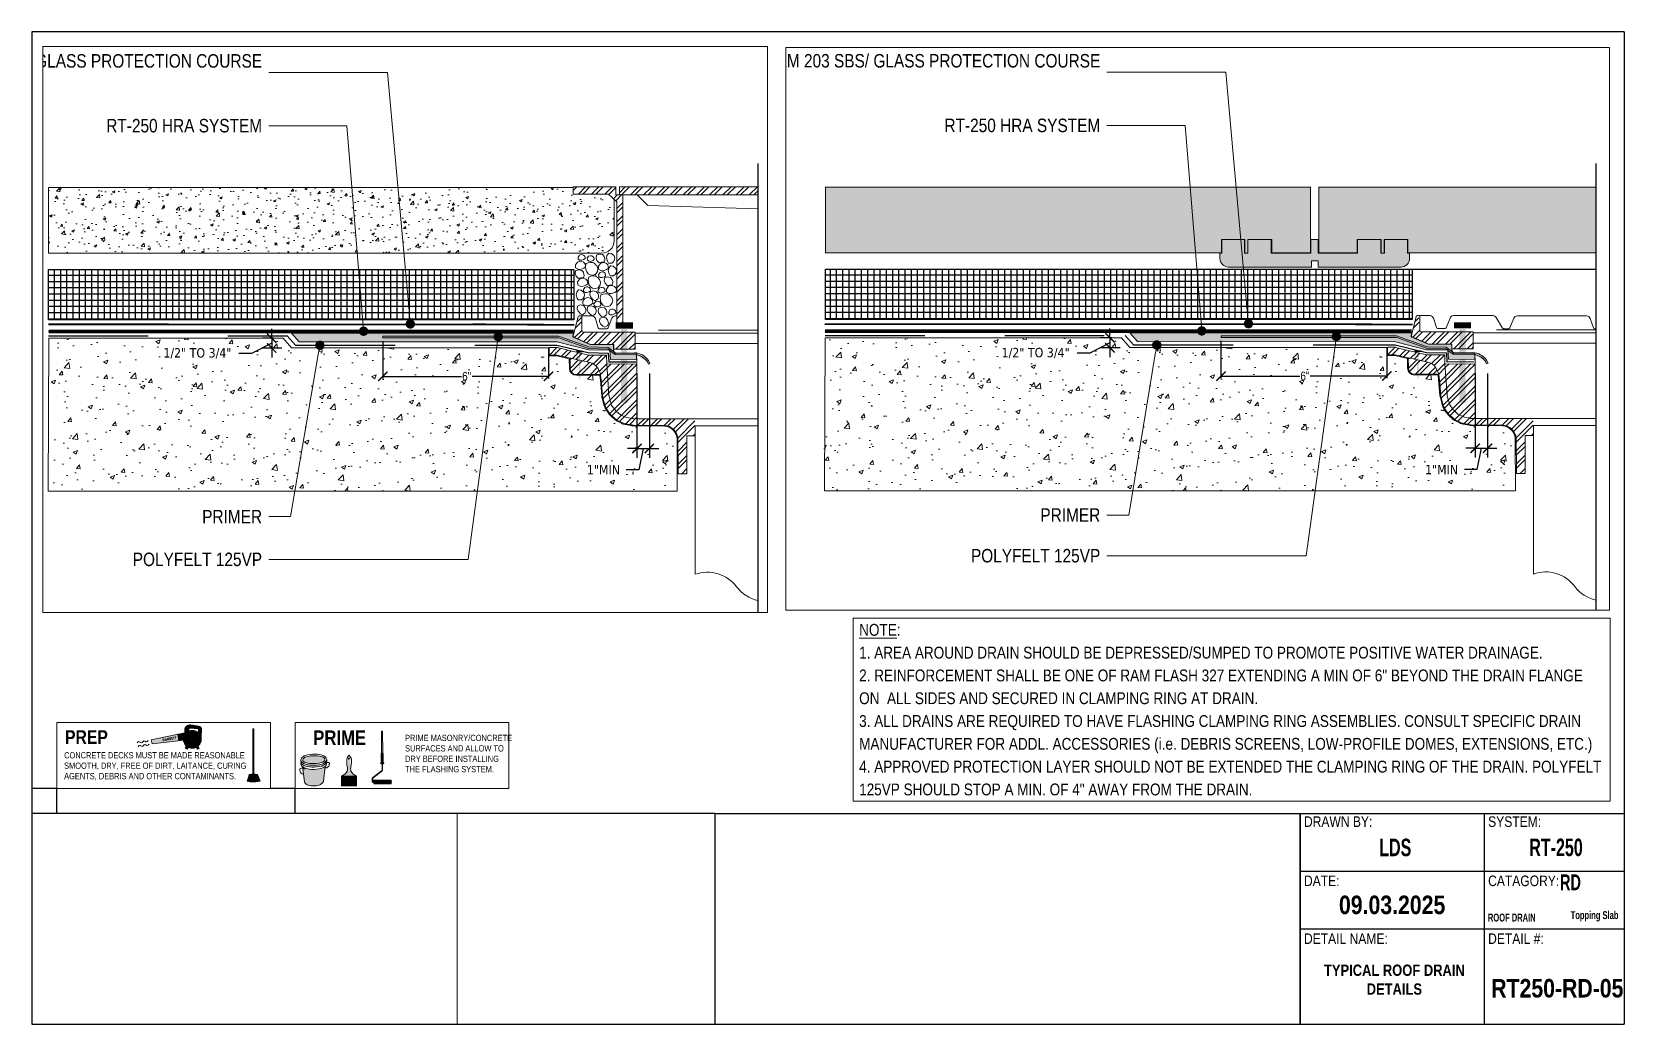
# Paper-space layout '11x17' of a CAD drawing. Header units: feet, sheet in inches. Extents: x 0.5 to 16.5, y 0.5 to 10.5.
# The model-space entities are those that its viewports show. They can reach past a viewport. Long polylines and large blocks are cut down to what shows.
import ezdxf
from ezdxf import colors
from ezdxf.entities.mleader import LeaderData, LeaderLine
from ezdxf.math import Vec2, Vec3

# ---------------------------------------------------------------- set-up
doc = ezdxf.new("R2010")
doc.units = ezdxf.units.FT
doc.header["$MEASUREMENT"] = 0
for name, pattern in [('CENTERX2', [24, 15, -3, 3, -3]), ('Dashed - Dense', [0.8, 0.5, -0.3]), ('DASHED2', [0.1875, 0.125, -0.0625])]:
    doc.linetypes.add(name, pattern=pattern)
for name, color, linetype, lineweight in [('00 Masonry Others', 190, 'Continuous', 0), ('Dimensions', 20, 'Continuous', 0), ('G - Title Blocks.2D_Pen_No__9', 7, 'Continuous', 0), ('New_G - Drawings.2D_Pen_No__100', 7, 'Continuous', 0), ('Others', 190, 'Continuous', 0), ('RAM HDR 327', 63, 'Continuous', 0), ('Ram Mastic', 191, 'Continuous', 0), ('RT-250 HRA SYSTEM LIQUID', 241, 'Continuous', 0), ('RT-250 HRA SYSTEM MESH', 3, 'Continuous', 0), ('Text', 20, 'Continuous', 0), ('Title Block Text', 20, 'Continuous', 0), ('Vector Picture Geometry', 6, 'Continuous', 0)]:
    doc.layers.add(name, color=color, linetype=linetype, lineweight=lineweight)
for name, color, linetype in [('Insulation Border', 8, 'Continuous'), ('Insulation Foam', 9, 'Continuous'), ('Primer', 32, 'DASHED2'), ('SELF ADHERING BUTYL FLASHING TAPE', 10, 'Continuous'), ('Title Block Lines', 7, 'Continuous')]:
    doc.layers.add(name, color=color, linetype=linetype)
doc.layers.add('NonPlottable_G', color=7, linetype='Continuous', plot=False)
doc.layers.add('Protection Course', color=99, linetype='Dashed - Dense', lineweight=0, true_color=0x216123)
doc.styles.add('Annotative', font='tahoma.ttf')
doc.styles.add('GENERATED_STYLE_1', font='ARIALN.TTF')
doc.styles.add('GENERATED_STYLE_6', font='ARIALNB.TTF')
doc.styles.add('GENERATED_STYLE_8', font='ARIALNB.TTF', dxfattribs={"width": 0.8})
doc.styles.get("Standard").update_dxf_attribs({"font": 'ARIALN.TTF'})
doc.dimstyles.new('Annotative', dxfattribs={"dimscale": 0, "dimtxt": 0.09375, "dimasz": 0.09375, "dimexe": 0.09375, "dimexo": 0.09375, "dimgap": 0.0625, "dimtad": 0, "dimtih": 1, "dimtoh": 1, "dimlfac": -1, "dimzin": 3, "dimdsep": 46, "dimlunit": 4, "dimtxsty": 'Annotative', "dimblk": 'ARCHTICK', "dimcen": 0.09, "dimclrd": 256, "dimclre": 256, "dimclrt": 256, "dimadec": 0, "dimazin": 2, "dimtfac": 1, "dimtix": 1, "dimtofl": 0, "dimtmove": 1, "dimatfit": 1, "dimldrblk": 'CLOSEDBLANK', "dimfxl": 1, "dimtfill": 1, "dimtolj": 1, "dimtzin": 0, "dimarcsym": 0})
doc.dimstyles.get("Standard").update_dxf_attribs({"dimtxt": 0.18, "dimasz": 0.18, "dimexe": 0.18, "dimexo": 0.0625, "dimgap": 0.09, "dimtad": 0, "dimtih": 1, "dimtoh": 1, "dimdec": 4, "dimzin": 0, "dimdsep": 46, "dimtxsty": 'Standard', "dimcen": 0.09, "dimadec": 0, "dimazin": 0, "dimtfac": 1, "dimtdec": 4, "dimtofl": 0, "dimtmove": 0, "dimatfit": 3, "dimfxl": 1, "dimtolj": 1, "dimtzin": 0, "dimarcsym": 0})
pattern_1 = [(45, (-571.57854, 216.7806), (-0.5303301, 0.5303301), []), (45, (-571.225, 216.7806), (-0.5303301, 0.5303301), [])]
pattern_2 = [(45, (-701.7236, 216.6501), (-0.5303301, 0.5303301), []), (45, (-701.37004, 216.6501), (-0.5303301, 0.5303301), [])]
pattern_3 = [(45, (-723.483, 147.75536), (-0.5303301, 0.5303301), []), (45, (-723.12945, 147.75536), (-0.5303301, 0.5303301), [])]

psp = doc.layouts.new('11x17')

# ---------------------------------------------------------------- texts
at = {"layer": 'G - Title Blocks.2D_Pen_No__9', "linetype": 'Continuous', "style": 'GENERATED_STYLE_6'}
for s, insert, char_height, width, attachment_point in [('\\A1;09.03.2025', (13.627, 1.634), 0.18612, 1.2764, 7), ('\\A1;\\pxqc;TYPICAL ROOF DRAIN DETAILS', (14.183, 1.131), 0.11329, 1.75563, 2), ('\\A1;RT250-RD-05', (15.155, 0.798), 0.18612, 1.2764, 7)]:
    psp.add_mtext(s, dxfattribs=dict(at, insert=insert, char_height=char_height, width=width, attachment_point=attachment_point))
at = {"layer": 'Text', "linetype": 'Continuous', "insert": (8.812, 2.827), "char_height": 0.118692, "width": 7.47693, "attachment_point": 7, "line_spacing_factor": 1.156004, "style": 'GENERATED_STYLE_1', "bg_fill": 16, "box_fill_scale": 1.5, "bg_fill_color": 256, "bg_fill_transparency": 0}
psp.add_mtext('\\A1;\\pxql;{\\LNOTE}:\\P1. AREA AROUND DRAIN SHOULD BE DEPRESSED/SUMPED TO PROMOTE POSITIVE WATER DRAINAGE.\\P2. REINFORCEMENT SHALL BE ONE OF RAM FLASH 327 EXTENDING A MIN OF 6" BEYOND THE DRAIN FLANGE ON  ALL SIDES AND SECURED IN CLAMPING RING AT DRAIN.\\P3. ALL DRAINS ARE REQUIRED TO HAVE FLASHING CLAMPING RING ASSEMBLIES. CONSULT SPECIFIC DRAIN MANUFACTURER FOR ADDL. ACCESSORIES (i.e. DEBRIS SCREENS, LOW-PROFILE DOMES, EXTENSIONS, ETC.)\\P4. APPROVED PROTECTION LAYER SHOULD NOT BE EXTENDED THE CLAMPING RING OF THE DRAIN. POLYFELT 125VP SHOULD STOP A MIN. OF 4" AWAY FROM THE DRAIN.', dxfattribs=at)
at = {"layer": 'Title Block Lines', "linetype": 'Continuous', "attachment_point": 8, "style": 'GENERATED_STYLE_8'}
for s, insert, char_height in [('\\A1;\\pxqc;RD', (15.95, 1.877), 0.15872), ('\\A1;\\pxqc;ROOF DRAIN', (15.361, 1.562), 0.07936), ('\\A1;\\pxqc;Topping Slab', (16.192, 1.563), 0.07936)]:
    psp.add_mtext(s, dxfattribs=dict(at, insert=insert, char_height=char_height))

msp = doc.modelspace()

# ---------------------------------------------------------------- blocks, each defined once
blk = doc.blocks.new('Barrett Title Block LDS')
h = blk.add_hatch()
h.set_pattern_fill('HONEY', color=160, scale=2)
h.set_pattern_definition([(0, (-14.79494, -0.4674), (0.375, 0.2165064), [0.25, -0.5]), (120, (-14.79494, -0.4674), (-0.375, 0.2165064), [0.25, -0.5]), (60, (-14.79494, -0.4674), (8e-17, 0.4330127), [-0.5, 0.25])])
h.paths.add_polyline_path([(7.134, 2.152), (7.147, 2.152), (7.147, 2.143), (7.134, 2.143)])
at = {"layer": 'Ram Mastic'}
h = blk.add_hatch(dxfattribs=at)
h.set_pattern_fill('HONEY', color=256, scale=1.714998)
h.set_pattern_definition([(0, (-13.46107, 1.3637), (0.3215622, 0.185654), [0.214375, -0.4287496]), (120, (-13.46107, 1.3637), (-0.3215622, 0.185654), [0.214375, -0.4287496]), (60, (-13.46107, 1.3637), (7e-17, 0.371308), [-0.4287496, 0.214375])])
h.paths.add_polyline_path([(3.733, 2.342), (3.773, 2.342), (3.773, 2.31), (3.733, 2.31)])
h = blk.add_hatch(dxfattribs=at)
h.set_pattern_fill('HONEY', color=256, scale=1.714998)
h.set_pattern_definition([(0, (-13.63047, 0.7278), (0.3215622, 0.185654), [0.214375, -0.4287496]), (120, (-13.63047, 0.7278), (-0.3215622, 0.185654), [0.214375, -0.4287496]), (60, (-13.63047, 0.7278), (7e-17, 0.371308), [-0.4287496, 0.214375])])
h.paths.add_polyline_path([(3.458, 0.971), (3.498, 0.971), (3.498, 0.916), (3.458, 0.916)])
at = {"layer": 'SELF ADHERING BUTYL FLASHING TAPE', "linetype": 'Continuous'}
h = blk.add_hatch(dxfattribs=at)
h.set_pattern_fill('ANSI31', color=30)
h.set_pattern_definition([(45, (0.74292, 1.41906), (-0.0883883, 0.0883883), [])])
h.paths.add_polyline_path([(6.83, 1.08), (6.835, 1.068), (6.838, 1.057), (6.86, 1.066), (6.858, 1.074), (6.853, 1.086), (6.847, 1.099), (6.838, 1.106), (6.818, 1.099), (6.824, 1.093)])
h = blk.add_hatch(dxfattribs=at)
h.set_pattern_fill('ANSI31', color=30)
h.set_pattern_definition([(45, (0.74292, 1.26022), (-0.0883883, 0.0883883), [])])
h.paths.add_polyline_path([(6.83, 0.921), (6.835, 0.909), (6.838, 0.898), (6.86, 0.908), (6.858, 0.915), (6.853, 0.927), (6.847, 0.94), (6.838, 0.947), (6.818, 0.94), (6.824, 0.934)])
blk.add_lwpolyline([(4.778, 2.647), (4.778, 0.533)])
at = {"layer": 'Title Block Lines', "linetype": 'Continuous'}
for p, q in [((16.489, 10.488), (0.51, 10.488)), ((0.51, 10.488), (0.51, 0.533)), ((7.367, 2.647), (16.489, 2.647)), ((13.238, 0.533), (13.238, 2.647)), ((15.086, 0.533), (15.086, 2.647)), ((0.51, 0.533), (16.489, 0.533)), ((3.948, 0.533), (13.903, 0.533))]:
    blk.add_line(p, q, dxfattribs=at)
at = {"layer": 'Title Block Lines'}
for points in [[(16.489, 10.488), (16.489, 0.533)], [(13.238, 2.647), (13.238, 0.533)], [(16.489, 2.287), (16.489, 1.41)], [(16.489, 2.287), (16.489, 0.533)], [(16.489, 2.066), (13.238, 2.066)], [(16.489, 1.486), (13.238, 1.486)]]:
    blk.add_lwpolyline(points, dxfattribs=at)
at = {"layer": 'Title Block Lines', "linetype": 'Continuous', "flags": 128}
blk.add_lwpolyline([(0.51, 0.533), (7.367, 0.533), (7.367, 2.647), (0.51, 2.647)], close=True, dxfattribs=at)
at = {"linetype": 'Continuous', "char_height": 0.17569, "attachment_point": 8, "style": 'GENERATED_STYLE_8'}
for s, insert in [('\\A1;\\pxqc;RT-250', (15.805, 2.217)), ('\\A1;\\pxqc;LDS', (14.192, 2.216))]:
    blk.add_mtext(s, dxfattribs=dict(at, insert=insert))
at = {"layer": 'Title Block Lines', "linetype": 'Continuous', "char_height": 0.10572, "attachment_point": 1, "style": 'GENERATED_STYLE_1'}
for s, insert in [('\\A1;\\pxql;DRAWN BY:', (13.276, 2.618)), ('\\A1;\\pxql;SYSTEM:', (15.124, 2.618)), ('\\A1;\\pxql;DATE:', (13.276, 2.024)), ('\\A1;\\pxql;CATAGORY:', (15.124, 2.024)), ('\\A1;\\pxql;DETAIL NAME:', (13.276, 1.444)), ('\\A1;\\pxql;DETAIL #:', (15.124, 1.444))]:
    blk.add_mtext(s, dxfattribs=dict(at, insert=insert))
blk = doc.blocks.new('PRIME NOTE')
at = {"layer": 'Vector Picture Geometry'}
h = blk.add_hatch(color=254, dxfattribs=at)
h.dxf.hatch_style = 1
edge = h.paths.add_edge_path()
edge.add_arc((7.944, 9.846), 0.000261, -128.835, 90, ccw=False)
edge.add_arc((7.937, 9.871), 0.0258, 259.2804, 283.9457, ccw=False)
edge.add_arc((7.932, 9.846), 0.000624, 22.8329, 268.5091, ccw=False)
edge.add_line((7.933, 9.847), (7.933, 10.062))
edge.add_arc((7.938, 10.062), 0.00506, 0.157, 179.9193, ccw=False)
edge.add_line((7.943, 10.062), (7.944, 9.847))
h = blk.add_hatch(color=164, dxfattribs=at)
h.dxf.hatch_style = 1
h.paths.add_polyline_path([(7.333, 9.717), (7.351, 9.724), (7.366, 9.735), (7.375, 9.748), (7.382, 9.762), (7.382, 9.781), (7.375, 9.768), (7.366, 9.755), (7.351, 9.743), (7.333, 9.736), (7.306, 9.73), (7.279, 9.727), (7.257, 9.725), (7.233, 9.725), (7.209, 9.727), (7.19, 9.731), (7.168, 9.735), (7.152, 9.742), (7.129, 9.76), (7.124, 9.776), (7.121, 9.761), (7.129, 9.74), (7.152, 9.723), (7.168, 9.716), (7.19, 9.712), (7.209, 9.708), (7.233, 9.705), (7.257, 9.705), (7.279, 9.708), (7.306, 9.711)])
h = blk.add_hatch(color=164, dxfattribs=at)
h.dxf.hatch_style = 1
h.paths.add_polyline_path([(7.361, 9.776), (7.364, 9.782), (7.362, 9.789), (7.355, 9.798), (7.345, 9.805), (7.327, 9.812), (7.309, 9.817), (7.29, 9.819), (7.263, 9.82), (7.241, 9.82), (7.218, 9.818), (7.193, 9.814), (7.164, 9.805), (7.145, 9.79), (7.141, 9.776), (7.143, 9.769), (7.16, 9.756), (7.173, 9.751), (7.193, 9.747), (7.211, 9.743), (7.234, 9.741), (7.256, 9.741), (7.277, 9.743), (7.304, 9.746), (7.328, 9.751), (7.343, 9.757), (7.355, 9.766)])
h = blk.add_hatch(color=164, dxfattribs=at)
h.dxf.hatch_style = 1
edge = h.paths.add_edge_path(flags=16)
edge.add_arc((7.605, 9.791), 0.00425, 0, 360)
edge = h.paths.add_edge_path()
edge.add_line((7.682, 9.615), (7.531, 9.615))
edge.add_arc((7.487, 9.723), 0.116, 292.5678, 330.8047)
edge.add_arc((7.496, 9.688), 0.0945, 346.7451, 373.2549)
edge.add_arc((7.893, 9.771), 0.311, 177.3692, 191.3199, ccw=False)
edge.add_arc((7.658, 9.769), 0.0771, 131.9192, 168.0808, ccw=False)
edge.add_arc((7.555, 9.769), 0.0771, 11.9192, 48.0808, ccw=False)
edge.add_arc((7.32, 9.771), 0.311, -11.3199, 2.6308, ccw=False)
edge.add_arc((7.717, 9.688), 0.0945, 166.7451, 193.2549)
edge.add_arc((7.726, 9.723), 0.116, 209.1953, 247.4322)
h = blk.add_hatch(color=256, dxfattribs=at)
h.dxf.hatch_style = 1
h.paths.add_polyline_path([(7.609, 9.789), (7.609, 9.79), (7.609, 9.791), (7.609, 9.792), (7.609, 9.793), (7.608, 9.792), (7.608, 9.792), (7.608, 9.791), (7.607, 9.791), (7.606, 9.791), (7.605, 9.791), (7.605, 9.791), (7.604, 9.791), (7.603, 9.791), (7.602, 9.792), (7.602, 9.792), (7.602, 9.793), (7.602, 9.793), (7.601, 9.792), (7.601, 9.791), (7.602, 9.789), (7.602, 9.788), (7.602, 9.788), (7.603, 9.788), (7.604, 9.787), (7.605, 9.787), (7.605, 9.787), (7.606, 9.787), (7.607, 9.787), (7.608, 9.788), (7.608, 9.788), (7.608, 9.788)])
h = blk.add_hatch(color=164, dxfattribs=at)
h.dxf.hatch_style = 1
h.paths.add_polyline_path([(7.953, 9.749), (7.952, 9.75), (7.952, 9.752), (7.951, 9.752), (7.95, 9.753), (7.949, 9.754), (7.948, 9.755), (7.948, 9.755), (7.948, 9.755), (7.947, 9.755), (7.946, 9.754), (7.945, 9.754), (7.943, 9.754), (7.941, 9.754), (7.939, 9.754), (7.937, 9.754), (7.935, 9.754), (7.933, 9.754), (7.932, 9.754), (7.931, 9.755), (7.931, 9.755), (7.931, 9.755), (7.93, 9.755), (7.929, 9.754), (7.928, 9.753), (7.927, 9.752), (7.927, 9.751), (7.926, 9.75), (7.925, 9.749), (7.925, 9.748), (7.924, 9.746), (7.924, 9.745), (7.924, 9.744), (7.924, 9.743), (7.926, 9.743), (7.928, 9.742), (7.931, 9.742), (7.933, 9.742), (7.933, 9.742), (7.933, 9.743), (7.933, 9.743), (7.933, 9.744), (7.933, 9.744), (7.933, 9.744), (7.934, 9.745), (7.934, 9.746), (7.935, 9.746), (7.936, 9.747), (7.936, 9.747), (7.936, 9.747), (7.937, 9.748), (7.938, 9.748), (7.939, 9.748), (7.941, 9.748), (7.942, 9.748), (7.942, 9.747), (7.943, 9.747), (7.943, 9.747), (7.944, 9.747), (7.944, 9.746), (7.945, 9.745), (7.945, 9.745), (7.945, 9.744), (7.945, 9.742), (7.947, 9.742), (7.95, 9.742), (7.953, 9.743), (7.954, 9.744), (7.955, 9.744), (7.955, 9.746), (7.954, 9.747), (7.954, 9.748)])
h = blk.add_hatch(color=164, dxfattribs=at)
h.dxf.hatch_style = 1
h.paths.add_polyline_path([(7.95, 9.801), (7.949, 9.81), (7.949, 9.819), (7.948, 9.828), (7.947, 9.837), (7.947, 9.843), (7.946, 9.843), (7.946, 9.842), (7.944, 9.842), (7.942, 9.842), (7.94, 9.841), (7.938, 9.841), (7.936, 9.841), (7.934, 9.842), (7.932, 9.842), (7.93, 9.842), (7.929, 9.842), (7.929, 9.843), (7.929, 9.837), (7.928, 9.828), (7.928, 9.819), (7.927, 9.81), (7.927, 9.801), (7.928, 9.791), (7.928, 9.788), (7.928, 9.787), (7.928, 9.782), (7.929, 9.773), (7.929, 9.766), (7.929, 9.766), (7.93, 9.764), (7.93, 9.764), (7.931, 9.755), (7.931, 9.755), (7.932, 9.754), (7.933, 9.754), (7.935, 9.754), (7.937, 9.754), (7.939, 9.754), (7.941, 9.754), (7.943, 9.754), (7.945, 9.754), (7.946, 9.754), (7.947, 9.755), (7.948, 9.755), (7.948, 9.755), (7.948, 9.756), (7.948, 9.758), (7.948, 9.758), (7.948, 9.764), (7.949, 9.773), (7.949, 9.783), (7.949, 9.787), (7.95, 9.788), (7.95, 9.792)])
h.paths.add_polyline_path([(7.938, 9.818), (7.937, 9.818), (7.936, 9.819), (7.935, 9.819), (7.935, 9.819), (7.935, 9.82), (7.934, 9.821), (7.934, 9.823), (7.935, 9.824), (7.935, 9.824), (7.935, 9.824), (7.935, 9.825), (7.936, 9.825), (7.937, 9.826), (7.938, 9.826), (7.938, 9.826), (7.939, 9.826), (7.94, 9.826), (7.941, 9.825), (7.941, 9.825), (7.942, 9.824), (7.942, 9.824), (7.942, 9.823), (7.942, 9.822), (7.942, 9.821), (7.942, 9.82), (7.941, 9.819), (7.941, 9.819), (7.941, 9.818), (7.94, 9.818), (7.939, 9.818), (7.938, 9.818)], flags=16)
h = blk.add_hatch(color=256, dxfattribs=at)
h.dxf.hatch_style = 1
h.paths.add_polyline_path([(7.947, 9.844), (7.946, 9.844), (7.946, 9.845), (7.946, 9.845), (7.945, 9.845), (7.945, 9.846), (7.945, 9.846), (7.944, 9.846), (7.944, 9.846), (7.944, 9.847, -0.982084), (7.943, 9.846), (7.943, 9.846), (7.942, 9.846), (7.941, 9.846), (7.939, 9.845), (7.939, 9.845, -0.061404), (7.932, 9.846, -0.326249), (7.932, 9.846), (7.931, 9.846), (7.931, 9.846), (7.931, 9.846), (7.93, 9.845), (7.93, 9.845), (7.93, 9.845), (7.93, 9.844), (7.929, 9.844), (7.929, 9.843), (7.929, 9.843), (7.929, 9.842), (7.93, 9.842), (7.932, 9.842), (7.934, 9.842), (7.936, 9.841), (7.938, 9.841), (7.94, 9.841), (7.942, 9.842), (7.944, 9.842), (7.946, 9.842), (7.946, 9.843), (7.947, 9.843), (7.947, 9.843)])
h = blk.add_hatch(color=256, dxfattribs=at)
h.dxf.hatch_style = 1
h.paths.add_polyline_path([(7.942, 9.82), (7.942, 9.821), (7.942, 9.822), (7.942, 9.823), (7.942, 9.824), (7.941, 9.823), (7.941, 9.822), (7.941, 9.822), (7.94, 9.822), (7.939, 9.821), (7.938, 9.821), (7.938, 9.821), (7.937, 9.822), (7.936, 9.822), (7.935, 9.823), (7.935, 9.823), (7.935, 9.824), (7.935, 9.824), (7.934, 9.823), (7.934, 9.821), (7.935, 9.82), (7.935, 9.819), (7.935, 9.819), (7.936, 9.819), (7.937, 9.818), (7.938, 9.818), (7.938, 9.818), (7.939, 9.818), (7.94, 9.818), (7.941, 9.818), (7.941, 9.819), (7.941, 9.819)])
h = blk.add_hatch(color=254, dxfattribs=at)
h.dxf.hatch_style = 1
h.paths.add_polyline_path([(7.943, 9.802), (7.943, 9.802), (7.94, 9.802), (7.936, 9.802), (7.936, 9.802), (7.936, 9.802), (7.936, 9.801), (7.936, 9.8), (7.935, 9.8), (7.934, 9.8), (7.934, 9.807), (7.934, 9.814), (7.934, 9.814), (7.934, 9.814), (7.935, 9.814), (7.936, 9.814), (7.936, 9.813), (7.936, 9.812), (7.936, 9.812), (7.936, 9.811), (7.94, 9.811), (7.943, 9.811), (7.943, 9.81), (7.943, 9.809), (7.94, 9.809), (7.936, 9.809), (7.936, 9.807), (7.936, 9.805), (7.936, 9.805), (7.936, 9.805), (7.94, 9.805), (7.943, 9.805), (7.943, 9.805), (7.943, 9.804), (7.943, 9.803), (7.943, 9.803)])
h.paths.add_polyline_path([(7.943, 9.794), (7.939, 9.794), (7.934, 9.794), (7.934, 9.797), (7.934, 9.8), (7.935, 9.8), (7.936, 9.8), (7.936, 9.798), (7.936, 9.796), (7.937, 9.796), (7.938, 9.796), (7.938, 9.798), (7.938, 9.799), (7.939, 9.799), (7.94, 9.799), (7.94, 9.798), (7.94, 9.796), (7.941, 9.796), (7.942, 9.796), (7.942, 9.798), (7.942, 9.8), (7.942, 9.8), (7.943, 9.8), (7.943, 9.8), (7.943, 9.8), (7.943, 9.797), (7.943, 9.794)])
h.paths.add_polyline_path([(7.938, 9.791), (7.938, 9.791), (7.938, 9.791), (7.938, 9.791), (7.938, 9.791), (7.937, 9.791), (7.937, 9.791), (7.937, 9.791), (7.936, 9.791), (7.936, 9.791), (7.936, 9.79), (7.936, 9.79), (7.936, 9.789), (7.936, 9.789), (7.936, 9.789), (7.937, 9.789), (7.938, 9.789), (7.938, 9.789), (7.938, 9.789), (7.938, 9.79), (7.938, 9.79)], flags=16)
h.paths.add_polyline_path([(7.943, 9.787), (7.939, 9.787), (7.934, 9.787), (7.934, 9.789), (7.934, 9.791), (7.935, 9.792), (7.935, 9.792), (7.935, 9.792), (7.935, 9.793), (7.935, 9.793), (7.936, 9.793), (7.936, 9.793), (7.936, 9.793), (7.937, 9.794), (7.937, 9.794), (7.938, 9.794), (7.938, 9.793), (7.938, 9.793), (7.939, 9.793), (7.939, 9.793), (7.939, 9.792), (7.94, 9.792), (7.94, 9.792), (7.94, 9.792), (7.94, 9.792), (7.942, 9.793), (7.943, 9.794), (7.943, 9.794), (7.943, 9.792), (7.943, 9.791), (7.943, 9.791), (7.942, 9.791), (7.941, 9.79), (7.94, 9.789), (7.94, 9.789), (7.94, 9.789), (7.94, 9.789), (7.942, 9.789), (7.943, 9.789), (7.943, 9.788), (7.943, 9.787)])
h.paths.add_polyline_path([(7.938, 9.783), (7.938, 9.783), (7.938, 9.783), (7.938, 9.784), (7.937, 9.784), (7.937, 9.784), (7.937, 9.784), (7.937, 9.784), (7.936, 9.783), (7.936, 9.783), (7.936, 9.783), (7.936, 9.783), (7.936, 9.782), (7.936, 9.781), (7.936, 9.781), (7.936, 9.781), (7.937, 9.781), (7.938, 9.781), (7.938, 9.781), (7.938, 9.781), (7.938, 9.782), (7.938, 9.783)], flags=16)
h.paths.add_polyline_path([(7.943, 9.779), (7.939, 9.779), (7.934, 9.779), (7.934, 9.781), (7.934, 9.783), (7.934, 9.783), (7.934, 9.784), (7.935, 9.784), (7.935, 9.785), (7.935, 9.785), (7.935, 9.785), (7.936, 9.786), (7.936, 9.786), (7.937, 9.786), (7.937, 9.786), (7.938, 9.786), (7.938, 9.786), (7.938, 9.786), (7.939, 9.785), (7.939, 9.785), (7.939, 9.785), (7.939, 9.785), (7.94, 9.784), (7.94, 9.784), (7.94, 9.784), (7.94, 9.784), (7.94, 9.784), (7.942, 9.785), (7.943, 9.786), (7.943, 9.786), (7.943, 9.785), (7.943, 9.784), (7.943, 9.783), (7.942, 9.783), (7.941, 9.782), (7.941, 9.782), (7.94, 9.782), (7.94, 9.782), (7.94, 9.781), (7.94, 9.781), (7.942, 9.781), (7.943, 9.781), (7.943, 9.781), (7.943, 9.781), (7.943, 9.78), (7.943, 9.779)])
h.paths.add_polyline_path([(7.94, 9.775), (7.94, 9.775), (7.938, 9.775), (7.937, 9.774), (7.937, 9.774), (7.937, 9.774), (7.937, 9.774), (7.938, 9.773), (7.94, 9.773), (7.94, 9.773), (7.94, 9.773), (7.94, 9.774), (7.94, 9.775)], flags=16)
h.paths.add_polyline_path([(7.943, 9.77), (7.943, 9.77), (7.943, 9.77), (7.941, 9.77), (7.94, 9.771), (7.938, 9.772), (7.935, 9.773), (7.934, 9.773), (7.934, 9.773), (7.934, 9.774), (7.934, 9.775), (7.937, 9.776), (7.939, 9.777), (7.942, 9.778), (7.943, 9.778), (7.943, 9.779), (7.943, 9.779), (7.943, 9.778), (7.943, 9.777), (7.943, 9.776), (7.943, 9.776), (7.943, 9.776), (7.942, 9.776), (7.942, 9.776), (7.942, 9.774), (7.942, 9.772), (7.943, 9.772), (7.943, 9.772), (7.943, 9.771), (7.943, 9.77)])
h.paths.add_polyline_path([(7.938, 9.767), (7.938, 9.767), (7.937, 9.767), (7.937, 9.767), (7.937, 9.767), (7.937, 9.767), (7.937, 9.767), (7.936, 9.767), (7.936, 9.767), (7.936, 9.766), (7.936, 9.765), (7.936, 9.765), (7.936, 9.765), (7.936, 9.764), (7.937, 9.764), (7.938, 9.764), (7.938, 9.764), (7.938, 9.764), (7.938, 9.765), (7.938, 9.766)], flags=16)
h.paths.add_polyline_path([(7.941, 9.767), (7.941, 9.767), (7.941, 9.767), (7.941, 9.767), (7.941, 9.767), (7.94, 9.767), (7.94, 9.767), (7.94, 9.767), (7.94, 9.767), (7.94, 9.766), (7.94, 9.766), (7.94, 9.765), (7.94, 9.764), (7.941, 9.764), (7.941, 9.764), (7.942, 9.764), (7.942, 9.765), (7.942, 9.766), (7.942, 9.767)], flags=16)
h.paths.add_polyline_path([(7.943, 9.762), (7.939, 9.762), (7.934, 9.762), (7.934, 9.765), (7.934, 9.767), (7.935, 9.768), (7.935, 9.768), (7.935, 9.769), (7.935, 9.769), (7.936, 9.769), (7.936, 9.769), (7.937, 9.769), (7.937, 9.769), (7.938, 9.769), (7.938, 9.769), (7.938, 9.769), (7.938, 9.768), (7.939, 9.768), (7.939, 9.768), (7.939, 9.768), (7.939, 9.768), (7.939, 9.768), (7.939, 9.769), (7.939, 9.769), (7.94, 9.769), (7.94, 9.769), (7.94, 9.769), (7.941, 9.769), (7.942, 9.769), (7.942, 9.769), (7.942, 9.769), (7.943, 9.769), (7.943, 9.769), (7.943, 9.768), (7.943, 9.768), (7.943, 9.767), (7.943, 9.767), (7.943, 9.765), (7.943, 9.762)])
h = blk.add_hatch(color=164, dxfattribs=at)
h.dxf.hatch_style = 1
h.paths.add_polyline_path([(7.366, 9.713), (7.351, 9.702), (7.333, 9.695), (7.306, 9.689), (7.279, 9.686), (7.257, 9.683), (7.233, 9.683), (7.209, 9.686), (7.19, 9.69), (7.168, 9.694), (7.167, 9.694), (7.16, 9.688), (7.16, 9.687), (7.144, 9.695), (7.144, 9.698), (7.141, 9.697), (7.159, 9.558), (7.164, 9.549), (7.169, 9.543), (7.177, 9.535), (7.187, 9.529), (7.199, 9.524), (7.214, 9.52), (7.226, 9.518), (7.234, 9.518), (7.243, 9.517), (7.258, 9.517), (7.275, 9.517), (7.289, 9.52), (7.305, 9.525), (7.321, 9.533), (7.336, 9.544), (7.346, 9.555), (7.351, 9.564)])
h = blk.add_hatch(color=254, dxfattribs=at)
h.dxf.hatch_style = 1
h.paths.add_polyline_path([(7.682, 9.615), (7.682, 9.57), (7.531, 9.57), (7.531, 9.615)])
h = blk.add_hatch(color=164, dxfattribs=at)
h.dxf.hatch_style = 1
h.paths.add_polyline_path([(7.635, 9.582), (7.635, 9.583), (7.635, 9.59), (7.635, 9.598), (7.635, 9.598), (7.635, 9.598), (7.633, 9.598), (7.63, 9.598), (7.63, 9.6), (7.63, 9.601), (7.645, 9.601), (7.659, 9.601), (7.659, 9.601), (7.659, 9.601), (7.659, 9.599), (7.659, 9.598), (7.657, 9.598), (7.654, 9.598), (7.654, 9.598), (7.654, 9.598), (7.654, 9.59), (7.654, 9.582), (7.652, 9.582), (7.65, 9.582), (7.65, 9.59), (7.65, 9.598), (7.645, 9.598), (7.64, 9.598), (7.64, 9.598), (7.64, 9.598), (7.64, 9.59), (7.64, 9.583), (7.64, 9.583), (7.64, 9.582), (7.637, 9.582), (7.635, 9.582)])
h.paths.add_polyline_path([(7.618, 9.583), (7.618, 9.592), (7.618, 9.601), (7.624, 9.601), (7.63, 9.601), (7.63, 9.6), (7.63, 9.598), (7.626, 9.598), (7.623, 9.598), (7.623, 9.596), (7.623, 9.594), (7.626, 9.594), (7.629, 9.594), (7.629, 9.592), (7.629, 9.59), (7.626, 9.59), (7.623, 9.59), (7.623, 9.588), (7.623, 9.586), (7.626, 9.586), (7.63, 9.586), (7.63, 9.584), (7.63, 9.583), (7.63, 9.583), (7.629, 9.582), (7.624, 9.582), (7.618, 9.582)])
h.paths.add_polyline_path([(7.611, 9.593), (7.611, 9.593), (7.611, 9.594), (7.612, 9.594), (7.612, 9.594), (7.612, 9.595), (7.612, 9.596), (7.612, 9.596), (7.612, 9.597), (7.611, 9.597), (7.61, 9.598), (7.609, 9.598), (7.607, 9.598), (7.607, 9.598), (7.607, 9.597), (7.607, 9.595), (7.607, 9.593), (7.607, 9.593), (7.607, 9.593), (7.609, 9.593), (7.61, 9.593)], flags=16)
h.paths.add_polyline_path([(7.602, 9.583), (7.602, 9.592), (7.602, 9.601), (7.607, 9.601), (7.612, 9.601), (7.613, 9.601), (7.614, 9.601), (7.614, 9.6), (7.615, 9.6), (7.615, 9.599), (7.616, 9.599), (7.616, 9.598), (7.617, 9.597), (7.617, 9.596), (7.617, 9.595), (7.617, 9.595), (7.617, 9.594), (7.616, 9.593), (7.616, 9.592), (7.615, 9.591), (7.614, 9.591), (7.613, 9.59), (7.613, 9.59), (7.613, 9.59), (7.613, 9.59), (7.615, 9.586), (7.617, 9.583), (7.617, 9.582), (7.614, 9.582), (7.612, 9.582), (7.612, 9.583), (7.611, 9.584), (7.609, 9.588), (7.608, 9.589), (7.608, 9.59), (7.607, 9.59), (7.607, 9.59), (7.607, 9.586), (7.607, 9.582), (7.604, 9.582), (7.602, 9.582)])
h.paths.add_polyline_path([(7.595, 9.593), (7.595, 9.593), (7.596, 9.594), (7.596, 9.594), (7.596, 9.595), (7.596, 9.595), (7.596, 9.596), (7.596, 9.597), (7.595, 9.597), (7.595, 9.597), (7.595, 9.597), (7.594, 9.598), (7.593, 9.598), (7.591, 9.598), (7.591, 9.598), (7.591, 9.597), (7.591, 9.595), (7.591, 9.593), (7.591, 9.593), (7.591, 9.593), (7.592, 9.593), (7.594, 9.593)], flags=16)
h.paths.add_polyline_path([(7.586, 9.583), (7.586, 9.592), (7.586, 9.601), (7.59, 9.601), (7.595, 9.601), (7.596, 9.601), (7.596, 9.601), (7.597, 9.601), (7.598, 9.6), (7.599, 9.6), (7.599, 9.599), (7.6, 9.598), (7.6, 9.597), (7.601, 9.596), (7.601, 9.595), (7.601, 9.595), (7.6, 9.594), (7.6, 9.593), (7.6, 9.592), (7.599, 9.592), (7.599, 9.591), (7.598, 9.591), (7.598, 9.59), (7.597, 9.59), (7.597, 9.59), (7.596, 9.59), (7.597, 9.59), (7.599, 9.586), (7.601, 9.583), (7.601, 9.582), (7.598, 9.582), (7.596, 9.582), (7.596, 9.583), (7.595, 9.584), (7.593, 9.587), (7.593, 9.588), (7.592, 9.589), (7.592, 9.59), (7.591, 9.59), (7.591, 9.59), (7.591, 9.586), (7.591, 9.583), (7.59, 9.583), (7.59, 9.582), (7.588, 9.582), (7.586, 9.582)])
h.paths.add_polyline_path([(7.578, 9.589), (7.578, 9.589), (7.577, 9.593), (7.576, 9.596), (7.576, 9.596), (7.576, 9.596), (7.576, 9.596), (7.575, 9.593), (7.574, 9.59), (7.574, 9.589), (7.574, 9.589), (7.576, 9.589), (7.578, 9.589)], flags=16)
h.paths.add_polyline_path([(7.567, 9.583), (7.567, 9.583), (7.567, 9.584), (7.568, 9.588), (7.569, 9.59), (7.571, 9.595), (7.573, 9.6), (7.573, 9.601), (7.573, 9.601), (7.576, 9.601), (7.579, 9.601), (7.58, 9.597), (7.583, 9.591), (7.584, 9.586), (7.585, 9.583), (7.585, 9.583), (7.585, 9.583), (7.585, 9.582), (7.583, 9.582), (7.581, 9.582), (7.581, 9.583), (7.58, 9.584), (7.58, 9.586), (7.579, 9.586), (7.576, 9.586), (7.572, 9.586), (7.572, 9.584), (7.571, 9.582), (7.569, 9.582), (7.567, 9.582)])
h.paths.add_polyline_path([(7.56, 9.594), (7.561, 9.594), (7.561, 9.595), (7.561, 9.595), (7.561, 9.596), (7.561, 9.596), (7.561, 9.597), (7.561, 9.597), (7.56, 9.597), (7.56, 9.598), (7.558, 9.598), (7.556, 9.598), (7.556, 9.598), (7.556, 9.598), (7.556, 9.596), (7.556, 9.594), (7.556, 9.594), (7.556, 9.594), (7.558, 9.594), (7.56, 9.594)], flags=16)
h.paths.add_polyline_path([(7.561, 9.586), (7.561, 9.587), (7.562, 9.587), (7.562, 9.588), (7.562, 9.588), (7.562, 9.589), (7.562, 9.589), (7.561, 9.59), (7.561, 9.59), (7.56, 9.59), (7.56, 9.59), (7.558, 9.59), (7.556, 9.59), (7.556, 9.588), (7.556, 9.586), (7.556, 9.586), (7.556, 9.586), (7.558, 9.586), (7.561, 9.586)], flags=16)
h.paths.add_polyline_path([(7.551, 9.583), (7.551, 9.592), (7.551, 9.601), (7.557, 9.601), (7.562, 9.601), (7.563, 9.601), (7.564, 9.6), (7.565, 9.6), (7.565, 9.599), (7.565, 9.599), (7.566, 9.598), (7.566, 9.596), (7.566, 9.595), (7.566, 9.595), (7.565, 9.594), (7.565, 9.593), (7.564, 9.593), (7.563, 9.592), (7.563, 9.592), (7.563, 9.592), (7.563, 9.592), (7.564, 9.592), (7.564, 9.591), (7.565, 9.591), (7.566, 9.59), (7.566, 9.59), (7.566, 9.589), (7.566, 9.588), (7.566, 9.586), (7.566, 9.585), (7.566, 9.585), (7.565, 9.584), (7.564, 9.584), (7.564, 9.583), (7.563, 9.583), (7.562, 9.583), (7.561, 9.582), (7.556, 9.582), (7.551, 9.582)])
h = blk.add_hatch(color=256, dxfattribs=at)
h.dxf.hatch_style = 1
h.paths.add_polyline_path([(7.933, 9.741), (7.933, 9.741), (7.933, 9.741), (7.933, 9.742), (7.933, 9.742), (7.931, 9.742), (7.928, 9.742), (7.926, 9.743), (7.924, 9.743), (7.924, 9.744), (7.924, 9.743), (7.924, 9.742), (7.925, 9.741), (7.926, 9.74), (7.927, 9.74), (7.928, 9.739), (7.93, 9.739), (7.933, 9.739), (7.933, 9.738), (7.933, 9.739), (7.933, 9.739), (7.933, 9.739), (7.933, 9.74), (7.933, 9.74)])
h = blk.add_hatch(color=256, dxfattribs=at)
h.dxf.hatch_style = 1
h.paths.add_polyline_path([(7.954, 9.741), (7.954, 9.742), (7.955, 9.743), (7.955, 9.744), (7.954, 9.744), (7.953, 9.743), (7.95, 9.742), (7.947, 9.742), (7.945, 9.742), (7.945, 9.74), (7.945, 9.739), (7.945, 9.739), (7.946, 9.739), (7.948, 9.739), (7.95, 9.739), (7.952, 9.74), (7.953, 9.741)])
h = blk.add_hatch(color=41, dxfattribs=at)
h.dxf.hatch_style = 1
h.paths.add_polyline_path([(7.531, 9.57), (7.682, 9.57), (7.682, 9.518), (7.531, 9.518)])
h = blk.add_hatch(color=41, dxfattribs=at)
h.dxf.hatch_style = 1
h.paths.add_polyline_path([(8.029, 9.576), (7.854, 9.576), (7.854, 9.576), (7.854, 9.538), (8.029, 9.538), (8.029, 9.538)])
blk.add_circle((7.605, 9.791), 0.00425)
at = {"layer": 'Title Block Text'}
blk.add_lwpolyline([(7.067, 10.154), (9.21, 10.154), (9.21, 9.491), (7.067, 9.491)], close=True, dxfattribs=at)
at = {"layer": 'Vector Picture Geometry'}
for p, q in [((7.601, 9.792), (7.602, 9.793)), ((7.601, 9.791), (7.601, 9.792)), ((7.602, 9.789), (7.601, 9.791)), ((7.602, 9.793), (7.602, 9.794)), ((7.602, 9.794), (7.603, 9.794)), ((7.602, 9.793), (7.602, 9.792)), ((7.602, 9.793), (7.602, 9.793)), ((7.602, 9.793), (7.602, 9.793)), ((7.602, 9.792), (7.603, 9.791)), ((7.602, 9.792), (7.602, 9.792)), ((7.602, 9.788), (7.602, 9.789)), ((7.602, 9.788), (7.602, 9.788)), ((7.603, 9.788), (7.602, 9.788)), ((7.603, 9.794), (7.604, 9.795)), ((7.603, 9.791), (7.604, 9.791)), ((7.604, 9.787), (7.603, 9.788)), ((7.604, 9.795), (7.605, 9.795)), ((7.604, 9.791), (7.605, 9.791)), ((7.605, 9.787), (7.604, 9.787)), ((7.605, 9.795), (7.605, 9.795)), ((7.605, 9.795), (7.606, 9.795)), ((7.605, 9.791), (7.606, 9.791)), ((7.605, 9.791), (7.605, 9.791)), ((7.605, 9.787), (7.605, 9.787)), ((7.606, 9.787), (7.605, 9.787)), ((7.606, 9.795), (7.607, 9.795)), ((7.606, 9.791), (7.607, 9.791)), ((7.607, 9.787), (7.606, 9.787)), ((7.607, 9.795), (7.608, 9.794)), ((7.607, 9.791), (7.608, 9.791)), ((7.608, 9.788), (7.607, 9.787)), ((7.608, 9.794), (7.608, 9.793)), ((7.608, 9.794), (7.608, 9.794)), ((7.608, 9.792), (7.609, 9.793)), ((7.608, 9.793), (7.609, 9.793)), ((7.608, 9.791), (7.608, 9.792)), ((7.608, 9.792), (7.608, 9.792)), ((7.609, 9.789), (7.608, 9.788)), ((7.608, 9.788), (7.608, 9.788)), ((7.608, 9.788), (7.608, 9.788)), ((7.609, 9.793), (7.609, 9.792)), ((7.609, 9.792), (7.609, 9.791)), ((7.609, 9.791), (7.609, 9.79)), ((7.609, 9.79), (7.609, 9.789)), ((7.924, 9.746), (7.925, 9.748)), ((7.925, 9.749), (7.926, 9.75)), ((7.925, 9.748), (7.925, 9.749)), ((7.926, 9.75), (7.927, 9.751)), ((7.927, 9.81), (7.928, 9.819)), ((7.927, 9.801), (7.927, 9.81)), ((7.928, 9.791), (7.927, 9.801)), ((7.927, 9.752), (7.928, 9.753)), ((7.927, 9.752), (7.927, 9.751)), ((7.928, 9.828), (7.929, 9.837)), ((7.928, 9.819), (7.928, 9.828)), ((7.928, 9.788), (7.928, 9.791)), ((7.928, 9.787), (7.928, 9.788)), ((7.928, 9.782), (7.928, 9.787)), ((7.929, 9.773), (7.928, 9.782)), ((7.928, 9.753), (7.929, 9.754)), ((7.929, 9.844), (7.93, 9.844)), ((7.929, 9.843), (7.929, 9.844)), ((7.929, 9.843), (7.929, 9.843)), ((7.929, 9.837), (7.929, 9.843)), ((7.929, 9.843), (7.929, 9.842)), ((7.929, 9.842), (7.93, 9.842)), ((7.929, 9.766), (7.929, 9.773)), ((7.93, 9.764), (7.929, 9.766)), ((7.929, 9.766), (7.929, 9.766)), ((7.929, 9.754), (7.93, 9.755)), ((7.93, 9.845), (7.931, 9.846)), ((7.93, 9.845), (7.93, 9.845)), ((7.93, 9.845), (7.93, 9.845)), ((7.93, 9.844), (7.93, 9.845)), ((7.93, 9.842), (7.932, 9.842)), ((7.931, 9.755), (7.93, 9.764)), ((7.93, 9.764), (7.93, 9.764)), ((7.93, 9.755), (7.931, 9.755)), ((7.931, 9.846), (7.932, 9.846)), ((7.931, 9.846), (7.931, 9.846)), ((7.931, 9.846), (7.931, 9.846)), ((7.931, 9.755), (7.931, 9.755)), ((7.931, 9.755), (7.932, 9.754)), ((7.931, 9.755), (7.931, 9.755)), ((7.933, 9.847), (7.932, 9.846)), ((7.933, 9.847), (7.932, 9.846)), ((7.932, 9.846), (7.932, 9.846)), ((7.932, 9.846), (7.932, 9.846)), ((7.932, 9.846), (7.933, 9.846)), ((7.932, 9.842), (7.934, 9.842)), ((7.932, 9.754), (7.933, 9.754)), ((7.934, 9.847), (7.933, 9.847)), ((7.933, 9.847), (7.933, 9.847)), ((7.933, 9.846), (7.934, 9.846)), ((7.933, 9.754), (7.935, 9.754)), ((7.935, 9.847), (7.934, 9.847)), ((7.934, 9.846), (7.935, 9.845)), ((7.934, 9.842), (7.936, 9.841)), ((7.934, 9.823), (7.935, 9.824)), ((7.934, 9.821), (7.934, 9.823)), ((7.935, 9.82), (7.934, 9.821)), ((7.936, 9.847), (7.935, 9.847)), ((7.935, 9.845), (7.936, 9.845)), ((7.935, 9.824), (7.935, 9.825)), ((7.935, 9.825), (7.936, 9.825)), ((7.935, 9.824), (7.935, 9.823)), ((7.935, 9.824), (7.935, 9.824)), ((7.935, 9.824), (7.935, 9.824)), ((7.935, 9.823), (7.936, 9.822)), ((7.935, 9.823), (7.935, 9.823)), ((7.935, 9.819), (7.935, 9.82)), ((7.935, 9.819), (7.935, 9.819)), ((7.936, 9.819), (7.935, 9.819)), ((7.935, 9.754), (7.937, 9.754)), ((7.938, 9.847), (7.936, 9.847)), ((7.936, 9.845), (7.938, 9.845)), ((7.936, 9.841), (7.938, 9.841)), ((7.936, 9.825), (7.937, 9.826)), ((7.936, 9.822), (7.937, 9.822)), ((7.937, 9.818), (7.936, 9.819)), ((7.936, 9.747), (7.937, 9.748)), ((7.936, 9.747), (7.936, 9.747)), ((7.937, 9.826), (7.938, 9.826)), ((7.937, 9.822), (7.938, 9.821)), ((7.938, 9.818), (7.937, 9.818)), ((7.937, 9.754), (7.939, 9.754)), ((7.937, 9.748), (7.938, 9.748)), ((7.937, 9.729), (7.937, 9.748)), ((7.939, 9.847), (7.938, 9.847)), ((7.938, 9.845), (7.939, 9.845)), ((7.938, 9.841), (7.94, 9.841)), ((7.938, 9.826), (7.938, 9.826)), ((7.938, 9.826), (7.939, 9.826)), ((7.938, 9.821), (7.939, 9.821)), ((7.938, 9.821), (7.938, 9.821)), ((7.938, 9.818), (7.938, 9.818)), ((7.939, 9.818), (7.938, 9.818)), ((7.938, 9.748), (7.939, 9.748)), ((7.941, 9.847), (7.939, 9.847)), ((7.939, 9.845), (7.941, 9.846)), ((7.939, 9.826), (7.94, 9.826)), ((7.939, 9.821), (7.94, 9.822)), ((7.94, 9.818), (7.939, 9.818)), ((7.939, 9.754), (7.941, 9.754)), ((7.939, 9.748), (7.941, 9.748)), ((7.94, 9.841), (7.942, 9.842)), ((7.94, 9.826), (7.941, 9.825)), ((7.94, 9.822), (7.941, 9.822)), ((7.941, 9.818), (7.94, 9.818)), ((7.942, 9.847), (7.941, 9.847)), ((7.941, 9.846), (7.942, 9.846)), ((7.941, 9.825), (7.942, 9.824)), ((7.941, 9.825), (7.941, 9.825)), ((7.941, 9.823), (7.942, 9.824)), ((7.941, 9.822), (7.941, 9.823)), ((7.941, 9.822), (7.941, 9.822)), ((7.942, 9.82), (7.941, 9.819)), ((7.941, 9.819), (7.941, 9.818)), ((7.941, 9.819), (7.941, 9.819)), ((7.941, 9.754), (7.943, 9.754)), ((7.941, 9.748), (7.942, 9.748)), ((7.943, 9.847), (7.942, 9.847)), ((7.942, 9.846), (7.943, 9.846)), ((7.942, 9.842), (7.944, 9.842)), ((7.942, 9.824), (7.942, 9.824)), ((7.942, 9.824), (7.942, 9.823)), ((7.942, 9.823), (7.942, 9.822)), ((7.942, 9.822), (7.942, 9.821)), ((7.942, 9.821), (7.942, 9.82)), ((7.942, 9.748), (7.942, 9.747)), ((7.942, 9.726), (7.942, 9.748)), ((7.942, 9.747), (7.943, 9.747)), ((7.944, 9.846), (7.943, 9.847)), ((7.944, 9.846), (7.943, 9.847)), ((7.943, 9.847), (7.943, 9.847)), ((7.943, 9.847), (7.943, 9.847)), ((7.943, 9.846), (7.943, 9.846)), ((7.943, 9.846), (7.944, 9.846)), ((7.943, 9.754), (7.945, 9.754)), ((7.943, 9.747), (7.943, 9.747)), ((7.943, 9.747), (7.944, 9.747)), ((7.944, 9.846), (7.944, 9.846)), ((7.945, 9.846), (7.944, 9.846)), ((7.944, 9.842), (7.946, 9.842)), ((7.945, 9.846), (7.945, 9.846)), ((7.945, 9.845), (7.945, 9.846)), ((7.946, 9.845), (7.945, 9.845)), ((7.945, 9.754), (7.946, 9.754)), ((7.946, 9.845), (7.946, 9.845)), ((7.946, 9.845), (7.946, 9.844)), ((7.946, 9.844), (7.947, 9.844)), ((7.946, 9.842), (7.946, 9.843)), ((7.946, 9.843), (7.947, 9.843)), ((7.946, 9.754), (7.947, 9.755)), ((7.947, 9.844), (7.947, 9.843)), ((7.947, 9.843), (7.947, 9.843)), ((7.947, 9.843), (7.947, 9.837)), ((7.947, 9.837), (7.948, 9.828)), ((7.947, 9.755), (7.948, 9.755)), ((7.948, 9.828), (7.949, 9.819)), ((7.949, 9.773), (7.948, 9.764)), ((7.948, 9.764), (7.948, 9.758)), ((7.948, 9.758), (7.948, 9.756)), ((7.948, 9.758), (7.948, 9.758)), ((7.948, 9.756), (7.948, 9.755)), ((7.948, 9.755), (7.948, 9.755)), ((7.949, 9.754), (7.948, 9.755)), ((7.948, 9.755), (7.948, 9.755)), ((7.949, 9.819), (7.949, 9.81)), ((7.949, 9.81), (7.95, 9.801)), ((7.95, 9.788), (7.949, 9.787)), ((7.949, 9.787), (7.949, 9.783)), ((7.949, 9.783), (7.949, 9.773)), ((7.95, 9.753), (7.949, 9.754)), ((7.95, 9.801), (7.95, 9.792)), ((7.95, 9.792), (7.95, 9.788)), ((7.951, 9.752), (7.95, 9.753)), ((7.952, 9.752), (7.951, 9.752)), ((7.952, 9.752), (7.952, 9.75)), ((7.952, 9.75), (7.953, 9.749)), ((7.953, 9.749), (7.954, 9.748)), ((7.954, 9.748), (7.954, 9.747)), ((7.839, 9.595), (7.84, 9.596)), ((7.839, 9.594), (7.839, 9.595)), ((7.839, 9.593), (7.839, 9.594)), ((7.839, 9.594), (7.839, 9.594)), ((7.839, 9.592), (7.839, 9.593)), ((7.839, 9.585), (7.839, 9.592)), ((7.84, 9.598), (7.841, 9.599)), ((7.84, 9.597), (7.84, 9.598)), ((7.84, 9.596), (7.84, 9.597)), ((7.841, 9.599), (7.842, 9.6)), ((7.842, 9.601), (7.843, 9.602)), ((7.842, 9.6), (7.842, 9.601)), ((7.843, 9.602), (7.844, 9.603)), ((7.843, 9.602), (7.843, 9.602)), ((7.844, 9.603), (7.845, 9.603)), ((7.844, 9.595), (7.845, 9.596)), ((7.844, 9.595), (7.844, 9.595)), ((7.844, 9.594), (7.844, 9.595)), ((7.844, 9.593), (7.844, 9.594)), ((7.844, 9.594), (7.844, 9.594)), ((7.844, 9.592), (7.844, 9.593)), ((7.844, 9.592), (7.844, 9.592)), ((7.844, 9.585), (7.844, 9.592)), ((7.845, 9.603), (7.93, 9.666)), ((7.845, 9.597), (7.846, 9.597)), ((7.845, 9.596), (7.845, 9.597)), ((7.845, 9.596), (7.845, 9.596)), ((7.846, 9.598), (7.846, 9.599)), ((7.846, 9.599), (7.847, 9.599)), ((7.846, 9.597), (7.846, 9.598)), ((7.847, 9.599), (7.848, 9.6)), ((7.848, 9.6), (7.933, 9.662)), ((7.848, 9.6), (7.848, 9.6)), ((7.924, 9.745), (7.924, 9.746)), ((7.924, 9.744), (7.924, 9.745)), ((7.924, 9.743), (7.924, 9.744)), ((7.924, 9.744), (7.924, 9.743)), ((7.924, 9.742), (7.924, 9.743)), ((7.924, 9.743), (7.926, 9.743)), ((7.924, 9.742), (7.925, 9.741)), ((7.926, 9.74), (7.925, 9.741)), ((7.926, 9.743), (7.928, 9.742)), ((7.927, 9.74), (7.926, 9.74)), ((7.927, 9.74), (7.928, 9.739)), ((7.928, 9.742), (7.931, 9.742)), ((7.928, 9.739), (7.93, 9.739)), ((7.93, 9.739), (7.933, 9.739)), ((7.93, 9.666), (7.931, 9.667)), ((7.931, 9.742), (7.933, 9.742)), ((7.931, 9.667), (7.932, 9.668)), ((7.932, 9.668), (7.933, 9.669)), ((7.933, 9.744), (7.934, 9.745)), ((7.933, 9.744), (7.933, 9.744)), ((7.933, 9.744), (7.933, 9.744)), ((7.933, 9.744), (7.933, 9.743)), ((7.933, 9.743), (7.933, 9.744)), ((7.933, 9.744), (7.933, 9.744)), ((7.933, 9.744), (7.933, 9.744)), ((7.933, 9.743), (7.933, 9.744)), ((7.933, 9.744), (7.933, 9.744)), ((7.933, 9.744), (7.933, 9.744)), ((7.933, 9.743), (7.933, 9.743)), ((7.933, 9.743), (7.933, 9.742)), ((7.933, 9.743), (7.933, 9.742)), ((7.933, 9.743), (7.933, 9.743)), ((7.933, 9.742), (7.933, 9.743)), ((7.933, 9.743), (7.933, 9.743)), ((7.933, 9.743), (7.933, 9.743)), ((7.933, 9.742), (7.933, 9.742)), ((7.933, 9.742), (7.933, 9.742)), ((7.933, 9.742), (7.933, 9.742)), ((7.933, 9.742), (7.933, 9.742)), ((7.933, 9.742), (7.933, 9.742)), ((7.933, 9.742), (7.933, 9.741)), ((7.933, 9.742), (7.933, 9.742)), ((7.933, 9.742), (7.933, 9.742)), ((7.933, 9.741), (7.933, 9.741)), ((7.933, 9.741), (7.933, 9.741)), ((7.933, 9.741), (7.933, 9.74)), ((7.933, 9.74), (7.933, 9.74)), ((7.933, 9.74), (7.933, 9.739)), ((7.933, 9.739), (7.933, 9.738)), ((7.933, 9.739), (7.933, 9.738)), ((7.933, 9.739), (7.933, 9.739)), ((7.933, 9.739), (7.933, 9.739)), ((7.933, 9.669), (7.934, 9.67)), ((7.933, 9.662), (7.934, 9.663)), ((7.934, 9.746), (7.935, 9.746)), ((7.934, 9.745), (7.934, 9.746)), ((7.934, 9.67), (7.935, 9.672)), ((7.934, 9.663), (7.936, 9.665)), ((7.935, 9.746), (7.936, 9.747)), ((7.935, 9.672), (7.936, 9.673)), ((7.936, 9.747), (7.936, 9.747)), ((7.936, 9.674), (7.937, 9.676)), ((7.936, 9.673), (7.936, 9.674)), ((7.936, 9.665), (7.937, 9.666)), ((7.936, 9.665), (7.936, 9.665)), ((7.937, 9.727), (7.937, 9.729)), ((7.937, 9.729), (7.937, 9.729)), ((7.937, 9.691), (7.937, 9.727)), ((7.937, 9.689), (7.937, 9.691)), ((7.937, 9.691), (7.937, 9.691)), ((7.938, 9.681), (7.937, 9.689)), ((7.937, 9.678), (7.938, 9.68)), ((7.937, 9.677), (7.937, 9.678)), ((7.937, 9.676), (7.937, 9.677)), ((7.937, 9.666), (7.938, 9.668)), ((7.938, 9.68), (7.938, 9.681)), ((7.938, 9.668), (7.939, 9.669)), ((7.939, 9.669), (7.94, 9.671)), ((7.94, 9.671), (7.941, 9.672)), ((7.941, 9.674), (7.942, 9.676)), ((7.941, 9.672), (7.941, 9.674)), ((7.942, 9.724), (7.942, 9.726)), ((7.942, 9.726), (7.942, 9.726)), ((7.942, 9.688), (7.942, 9.724)), ((7.942, 9.687), (7.942, 9.688)), ((7.942, 9.688), (7.942, 9.688)), ((7.942, 9.681), (7.942, 9.687)), ((7.942, 9.68), (7.942, 9.681)), ((7.942, 9.678), (7.942, 9.68)), ((7.942, 9.676), (7.942, 9.678)), ((7.944, 9.747), (7.944, 9.746)), ((7.944, 9.746), (7.945, 9.745)), ((7.945, 9.745), (7.945, 9.745)), ((7.945, 9.745), (7.945, 9.744)), ((7.945, 9.744), (7.945, 9.742)), ((7.945, 9.742), (7.947, 9.742)), ((7.945, 9.742), (7.945, 9.74)), ((7.945, 9.74), (7.945, 9.739)), ((7.945, 9.739), (7.946, 9.739)), ((7.945, 9.739), (7.945, 9.739)), ((7.946, 9.739), (7.948, 9.739)), ((7.947, 9.742), (7.95, 9.742)), ((7.948, 9.739), (7.95, 9.739)), ((7.95, 9.742), (7.953, 9.743)), ((7.95, 9.739), (7.952, 9.74)), ((7.952, 9.74), (7.953, 9.741)), ((7.953, 9.743), (7.954, 9.744)), ((7.953, 9.741), (7.954, 9.741)), ((7.954, 9.747), (7.955, 9.746)), ((7.954, 9.744), (7.955, 9.744)), ((7.955, 9.743), (7.954, 9.742)), ((7.954, 9.741), (7.954, 9.742)), ((7.955, 9.746), (7.955, 9.744)), ((7.955, 9.744), (7.955, 9.743)), ((7.839, 9.555), (7.839, 9.585)), ((7.84, 9.555), (7.839, 9.555)), ((7.839, 9.555), (7.839, 9.555)), ((7.852, 9.555), (7.839, 9.555)), ((7.841, 9.556), (7.84, 9.555)), ((7.84, 9.555), (7.84, 9.555)), ((7.842, 9.557), (7.841, 9.556)), ((7.841, 9.556), (7.841, 9.556)), ((7.843, 9.558), (7.842, 9.557)), ((7.842, 9.557), (7.842, 9.557)), ((7.844, 9.559), (7.843, 9.558)), ((7.843, 9.558), (7.843, 9.558)), ((7.844, 9.559), (7.844, 9.585)), ((7.852, 9.56), (7.844, 9.559)), ((7.844, 9.559), (7.844, 9.559)), ((7.844, 9.559), (7.844, 9.559)), ((7.853, 9.563), (7.852, 9.56)), ((7.852, 9.559), (7.852, 9.56)), ((7.852, 9.56), (7.852, 9.56)), ((7.852, 9.56), (7.852, 9.558)), ((7.852, 9.559), (7.852, 9.558)), ((7.852, 9.559), (7.852, 9.559)), ((7.852, 9.559), (7.852, 9.559)), ((7.852, 9.559), (7.852, 9.559)), ((7.852, 9.559), (7.852, 9.559)), ((7.852, 9.559), (7.852, 9.559)), ((7.852, 9.558), (7.852, 9.558)), ((7.852, 9.558), (7.852, 9.558)), ((7.852, 9.557), (7.852, 9.558)), ((7.852, 9.558), (7.852, 9.558)), ((7.852, 9.558), (7.852, 9.558)), ((7.852, 9.557), (7.852, 9.557)), ((7.852, 9.557), (7.852, 9.557)), ((7.852, 9.556), (7.852, 9.557)), ((7.852, 9.557), (7.852, 9.557)), ((7.852, 9.556), (7.852, 9.555)), ((7.852, 9.556), (7.852, 9.556)), ((7.852, 9.556), (7.852, 9.556)), ((7.852, 9.556), (7.852, 9.556)), ((7.852, 9.555), (7.852, 9.554)), ((7.852, 9.555), (7.852, 9.555)), ((7.853, 9.551), (7.852, 9.554)), ((7.853, 9.563), (7.853, 9.563)), ((7.854, 9.563), (7.853, 9.563)), ((7.853, 9.563), (7.853, 9.551)), ((7.854, 9.551), (7.853, 9.551)), ((7.854, 9.576), (8.029, 9.576)), ((7.854, 9.576), (7.854, 9.576)), ((7.854, 9.576), (7.854, 9.576)), ((7.854, 9.576), (7.854, 9.576)), ((7.854, 9.575), (7.854, 9.576)), ((7.854, 9.576), (7.854, 9.576)), ((7.854, 9.538), (7.854, 9.576)), ((7.854, 9.575), (7.854, 9.575)), ((7.854, 9.575), (7.854, 9.575)), ((7.854, 9.563), (7.854, 9.575)), ((7.854, 9.551), (7.854, 9.563)), ((7.854, 9.539), (7.854, 9.551)), ((7.854, 9.539), (7.854, 9.538)), ((7.854, 9.539), (7.854, 9.539)), ((7.854, 9.539), (7.854, 9.539)), ((7.854, 9.538), (7.854, 9.538)), ((7.854, 9.538), (8.029, 9.538)), ((7.854, 9.538), (7.854, 9.538)), ((8.029, 9.576), (8.029, 9.575)), ((8.029, 9.576), (8.029, 9.576)), ((8.029, 9.576), (8.029, 9.576)), ((8.029, 9.576), (8.029, 9.576)), ((8.029, 9.576), (8.029, 9.576)), ((8.029, 9.576), (8.029, 9.538)), ((8.029, 9.575), (8.029, 9.575)), ((8.029, 9.575), (8.029, 9.575)), ((8.029, 9.574), (8.029, 9.575)), ((8.029, 9.572), (8.029, 9.574)), ((8.029, 9.574), (8.029, 9.574)), ((8.029, 9.571), (8.029, 9.572)), ((8.029, 9.569), (8.029, 9.571)), ((8.029, 9.568), (8.029, 9.569)), ((8.029, 9.568), (8.029, 9.566)), ((8.029, 9.565), (8.029, 9.565)), ((8.029, 9.563), (8.029, 9.565)), ((8.029, 9.563), (8.029, 9.563)), ((8.029, 9.563), (8.029, 9.563)), ((8.029, 9.563), (8.03, 9.56)), ((8.029, 9.563), (8.029, 9.549)), ((8.029, 9.551), (8.029, 9.563)), ((8.029, 9.551), (8.03, 9.554)), ((8.029, 9.549), (8.029, 9.549)), ((8.029, 9.549), (8.029, 9.546)), ((8.029, 9.543), (8.029, 9.546)), ((8.029, 9.546), (8.029, 9.546)), ((8.029, 9.542), (8.029, 9.543)), ((8.029, 9.541), (8.029, 9.542)), ((8.029, 9.54), (8.029, 9.541)), ((8.029, 9.539), (8.029, 9.54)), ((8.029, 9.538), (8.029, 9.539)), ((8.029, 9.539), (8.029, 9.539)), ((8.029, 9.539), (8.029, 9.539)), ((8.029, 9.539), (8.029, 9.539)), ((8.029, 9.538), (8.029, 9.538)), ((8.029, 9.538), (8.029, 9.538)), ((8.029, 9.538), (8.029, 9.538)), ((8.03, 9.56), (8.03, 9.56)), ((8.03, 9.56), (8.031, 9.56)), ((8.03, 9.56), (8.03, 9.554)), ((8.03, 9.554), (8.031, 9.554)), ((8.031, 9.56), (8.031, 9.56)), ((8.031, 9.56), (8.033, 9.558)), ((8.031, 9.554), (8.031, 9.56)), ((8.031, 9.554), (8.033, 9.556)), ((8.033, 9.558), (8.033, 9.558)), ((8.033, 9.558), (8.033, 9.558)), ((8.033, 9.558), (8.033, 9.558)), ((8.033, 9.558), (8.033, 9.558)), ((8.033, 9.558), (8.033, 9.558)), ((8.033, 9.558), (8.033, 9.557)), ((8.033, 9.558), (8.033, 9.558)), ((8.033, 9.557), (8.033, 9.557)), ((8.033, 9.557), (8.033, 9.557)), ((8.033, 9.557), (8.033, 9.557)), ((8.033, 9.557), (8.033, 9.557)), ((8.033, 9.557), (8.033, 9.557)), ((8.033, 9.557), (8.033, 9.557)), ((8.033, 9.557), (8.033, 9.556)), ((8.033, 9.556), (8.033, 9.556)), ((8.033, 9.556), (8.033, 9.556)), ((8.033, 9.556), (8.033, 9.556)), ((8.033, 9.556), (8.033, 9.556)), ((8.033, 9.556), (8.033, 9.556)), ((8.033, 9.556), (8.033, 9.556)), ((8.033, 9.556), (8.033, 9.556))]:
    blk.add_line(p, q, dxfattribs=at)
blk.add_lwpolyline([(7.944, 9.847, -1.412809), (7.943, 9.846, -0.10804), (7.932, 9.846, -1.835581), (7.933, 9.847), (7.933, 10.062, -0.997927), (7.943, 10.062)], format="xyb", close=True, dxfattribs=at)
for points in [[(7.933, 9.847), (7.933, 10.062), (7.943, 10.062), (7.944, 9.847)], [(7.124, 9.776), (7.121, 9.761), (7.129, 9.74), (7.152, 9.723), (7.168, 9.716), (7.19, 9.712), (7.209, 9.708), (7.233, 9.705), (7.257, 9.705), (7.279, 9.708), (7.306, 9.711), (7.333, 9.717), (7.351, 9.724), (7.366, 9.735), (7.375, 9.748), (7.382, 9.762), (7.382, 9.781)], [(7.121, 9.75), (7.121, 9.734), (7.129, 9.718), (7.152, 9.701), (7.168, 9.694), (7.19, 9.69), (7.209, 9.686), (7.233, 9.683), (7.257, 9.683), (7.279, 9.686), (7.306, 9.689), (7.333, 9.695), (7.351, 9.702), (7.366, 9.713), (7.377, 9.723), (7.381, 9.74), (7.382, 9.762)], [(7.361, 9.776), (7.364, 9.782), (7.362, 9.789), (7.355, 9.798), (7.345, 9.805), (7.327, 9.812), (7.309, 9.817), (7.29, 9.819), (7.263, 9.82), (7.241, 9.82), (7.218, 9.818), (7.193, 9.814), (7.164, 9.805), (7.145, 9.79), (7.141, 9.776), (7.143, 9.769), (7.16, 9.756), (7.173, 9.751), (7.193, 9.747), (7.211, 9.743), (7.234, 9.741), (7.256, 9.741), (7.277, 9.743), (7.304, 9.746), (7.328, 9.751), (7.343, 9.757), (7.355, 9.766), (7.361, 9.776)], [(7.139, 9.711), (7.159, 9.558), (7.164, 9.549), (7.169, 9.543), (7.177, 9.535), (7.187, 9.529), (7.199, 9.524), (7.214, 9.52), (7.226, 9.518), (7.234, 9.518), (7.243, 9.517), (7.258, 9.517), (7.275, 9.517), (7.289, 9.52), (7.305, 9.525), (7.321, 9.533), (7.336, 9.544), (7.346, 9.555), (7.351, 9.564), (7.366, 9.713)], [(7.144, 9.707), (7.144, 9.695), (7.16, 9.687), (7.162, 9.697)], [(7.16, 9.688), (7.167, 9.694)], [(7.682, 9.615), (7.682, 9.57), (7.531, 9.57), (7.531, 9.615), (7.682, 9.615)], [(7.531, 9.57), (7.531, 9.518)], [(7.546, 9.57), (7.546, 9.518)], [(7.561, 9.57), (7.561, 9.518)], [(7.576, 9.57), (7.576, 9.518)], [(7.591, 9.57), (7.591, 9.518)], [(7.606, 9.57), (7.606, 9.518)], [(7.621, 9.57), (7.621, 9.518)], [(7.636, 9.57), (7.636, 9.518)], [(7.651, 9.57), (7.651, 9.518)], [(7.666, 9.57), (7.666, 9.518)], [(7.682, 9.57), (7.682, 9.518)]]:
    blk.add_lwpolyline(points, dxfattribs=at)
for points in [[(7.375, 9.768), (7.382, 9.781), (7.376, 9.797), (7.366, 9.81), (7.352, 9.819), (7.333, 9.827), (7.312, 9.833), (7.291, 9.835), (7.263, 9.836), (7.241, 9.836), (7.216, 9.834), (7.19, 9.83), (7.157, 9.819), (7.131, 9.8), (7.124, 9.776), (7.129, 9.76), (7.152, 9.742), (7.168, 9.735), (7.19, 9.731), (7.209, 9.727), (7.233, 9.725), (7.257, 9.725), (7.279, 9.727), (7.306, 9.73), (7.333, 9.736), (7.351, 9.743), (7.366, 9.755)], [(7.531, 9.57), (7.682, 9.57), (7.682, 9.518), (7.531, 9.518)]]:
    blk.add_lwpolyline(points, close=True, dxfattribs=at)
for points in [[(7.381, 9.751), (7.404, 9.753, -0.267949), (7.405, 9.752), (7.409, 9.742, -0.424428), (7.365, 9.697, -4.238546)], [(7.682, 9.615), (7.531, 9.615, 0.168405), (7.588, 9.666, 0.11619), (7.588, 9.71, -0.060947), (7.583, 9.785, -0.159108), (7.606, 9.826, -0.159108), (7.63, 9.785, -0.060947), (7.625, 9.71, 0.11619), (7.625, 9.666, 0.168405), (7.682, 9.615, -0.168405)], [(7.152, 9.701), (7.116, 9.691, 0.267949), (7.114, 9.689), (7.114, 9.671, 0.396686), (7.149, 9.634, 4.238546)]]:
    blk.add_lwpolyline(points, format="xyb", dxfattribs=at)
at = {"layer": 'Title Block Text', "color": 10, "insert": (7.247, 10.074), "char_height": 0.14618, "attachment_point": 1, "style": 'GENERATED_STYLE_6'}
blk.add_mtext('\\A1;\\pxql,t4.57143,8.57141;PRIME ', dxfattribs=at)
at = {"layer": 'Title Block Text', "insert": (8.168, 10.03), "char_height": 0.06265, "width": 1.0345, "attachment_point": 1}
blk.add_mtext('\\A1;PRIME MASONRY/CONCRETE SURFACES AND ALLOW TO DRY BEFORE INSTALLING THE FLASHING SYSTEM.', dxfattribs=at)
blk = doc.blocks.new('prep title block')
h = blk.add_hatch(color=254)
h.dxf.hatch_style = 1
h.paths.add_polyline_path([(-3.251, 3.567, 1), (-3.26, 3.567), (-3.26, 3.12), (-3.251, 3.12)])
h = blk.add_hatch(color=256)
h.dxf.hatch_style = 1
h.paths.add_polyline_path([(-3.854, 3.466, 1), (-3.883, 3.466, 1)])
h = blk.add_hatch(color=41)
h.dxf.hatch_style = 1
h.paths.add_polyline_path([(-3.318, 3.047), (-3.301, 3.043), (-3.289, 3.041), (-3.281, 3.04), (-3.269, 3.039), (-3.255, 3.039), (-3.241, 3.039), (-3.23, 3.04), (-3.212, 3.043), (-3.189, 3.047), (-3.211, 3.104), (-3.299, 3.104)])
at = {"layer": 'Vector Picture Geometry'}
h = blk.add_hatch(color=164, dxfattribs=at)
h.dxf.hatch_style = 1
h.paths.add_polyline_path([(-4.013, 3.517), (-4.281, 3.462), (-4.272, 3.419), (-4.003, 3.451)])
h = blk.add_hatch(color=256, dxfattribs=at)
h.dxf.hatch_style = 1
h.paths.add_polyline_path([(-3.943, 3.516), (-3.943, 3.531), (-4.013, 3.517), (-4.003, 3.451), (-3.958, 3.456, -0.028915), (-3.958, 3.466, -0.147405)])
h = blk.add_hatch(color=164, dxfattribs=at)
h.dxf.hatch_style = 1
h.paths.add_polyline_path([(-3.958, 3.466, 1), (-3.779, 3.466, 1)])
h.paths.add_polyline_path([(-3.825, 3.466, -1), (-3.913, 3.466, -1)], flags=16)
h.paths.add_polyline_path([(-3.854, 3.466, -1), (-3.883, 3.466, -1)], flags=0)
h = blk.add_hatch(color=256, dxfattribs=at)
h.dxf.hatch_style = 1
h.paths.add_polyline_path([(-3.82, 3.601), (-3.888, 3.61, 0.460962), (-3.943, 3.562), (-3.943, 3.516, -0.153554), (-3.902, 3.549), (-3.902, 3.571, -0.57735), (-3.888, 3.579), (-3.815, 3.57, -0.395073), (-3.807, 3.56), (-3.807, 3.531, -0.155477), (-3.781, 3.484), (-3.776, 3.575, 0.258685)])
h = blk.add_hatch(color=254, dxfattribs=at)
h.dxf.hatch_style = 1
h.paths.add_polyline_path([(-4.055, 3.466), (-4.055, 3.466), (-4.057, 3.476), (-4.059, 3.485), (-4.059, 3.486), (-4.059, 3.486), (-4.062, 3.485), (-4.065, 3.485), (-4.066, 3.487), (-4.066, 3.489), (-4.047, 3.492), (-4.029, 3.496), (-4.029, 3.496), (-4.028, 3.496), (-4.028, 3.494), (-4.028, 3.492), (-4.031, 3.491), (-4.034, 3.49), (-4.034, 3.49), (-4.034, 3.49), (-4.032, 3.48), (-4.031, 3.47), (-4.034, 3.47), (-4.036, 3.469), (-4.038, 3.479), (-4.04, 3.489), (-4.046, 3.488), (-4.053, 3.487), (-4.053, 3.487), (-4.053, 3.487), (-4.051, 3.477), (-4.049, 3.467), (-4.049, 3.467), (-4.05, 3.467), (-4.052, 3.466), (-4.055, 3.466)])
h.paths.add_polyline_path([(-4.077, 3.462), (-4.079, 3.474), (-4.082, 3.486), (-4.074, 3.488), (-4.067, 3.489), (-4.066, 3.487), (-4.066, 3.485), (-4.07, 3.484), (-4.075, 3.483), (-4.074, 3.48), (-4.074, 3.478), (-4.07, 3.478), (-4.066, 3.479), (-4.066, 3.477), (-4.065, 3.475), (-4.069, 3.474), (-4.073, 3.473), (-4.073, 3.47), (-4.072, 3.468), (-4.068, 3.468), (-4.063, 3.469), (-4.063, 3.467), (-4.062, 3.465), (-4.062, 3.465), (-4.063, 3.464), (-4.07, 3.463), (-4.077, 3.462)])
h.paths.add_polyline_path([(-4.089, 3.474), (-4.089, 3.474), (-4.088, 3.475), (-4.088, 3.475), (-4.088, 3.476), (-4.088, 3.477), (-4.088, 3.478), (-4.089, 3.479), (-4.089, 3.479), (-4.09, 3.479), (-4.091, 3.48), (-4.093, 3.479), (-4.095, 3.479), (-4.095, 3.479), (-4.096, 3.479), (-4.095, 3.476), (-4.095, 3.473), (-4.095, 3.473), (-4.094, 3.473), (-4.092, 3.473), (-4.09, 3.473)], flags=16)
h.paths.add_polyline_path([(-4.098, 3.458), (-4.1, 3.47), (-4.102, 3.482), (-4.096, 3.484), (-4.09, 3.485), (-4.088, 3.485), (-4.087, 3.484), (-4.086, 3.484), (-4.086, 3.483), (-4.085, 3.483), (-4.084, 3.482), (-4.083, 3.481), (-4.083, 3.481), (-4.082, 3.48), (-4.082, 3.478), (-4.082, 3.477), (-4.082, 3.476), (-4.082, 3.475), (-4.083, 3.474), (-4.084, 3.473), (-4.084, 3.472), (-4.085, 3.471), (-4.086, 3.47), (-4.086, 3.47), (-4.086, 3.47), (-4.083, 3.466), (-4.079, 3.462), (-4.079, 3.461), (-4.082, 3.461), (-4.085, 3.46), (-4.086, 3.461), (-4.087, 3.463), (-4.09, 3.466), (-4.092, 3.469), (-4.093, 3.469), (-4.093, 3.469), (-4.094, 3.468), (-4.093, 3.464), (-4.092, 3.459), (-4.095, 3.459), (-4.098, 3.458)])
h.paths.add_polyline_path([(-4.11, 3.47), (-4.109, 3.471), (-4.109, 3.471), (-4.109, 3.472), (-4.109, 3.473), (-4.109, 3.473), (-4.109, 3.474), (-4.11, 3.475), (-4.11, 3.475), (-4.111, 3.476), (-4.111, 3.476), (-4.112, 3.476), (-4.114, 3.476), (-4.116, 3.475), (-4.116, 3.475), (-4.117, 3.475), (-4.116, 3.472), (-4.115, 3.469), (-4.115, 3.469), (-4.115, 3.469), (-4.113, 3.469), (-4.111, 3.47)], flags=16)
h.paths.add_polyline_path([(-4.119, 3.455), (-4.121, 3.467), (-4.123, 3.479), (-4.117, 3.48), (-4.112, 3.481), (-4.111, 3.481), (-4.11, 3.481), (-4.108, 3.481), (-4.107, 3.48), (-4.106, 3.48), (-4.105, 3.479), (-4.104, 3.478), (-4.104, 3.477), (-4.103, 3.476), (-4.103, 3.475), (-4.103, 3.473), (-4.103, 3.472), (-4.103, 3.471), (-4.103, 3.47), (-4.104, 3.47), (-4.104, 3.469), (-4.105, 3.468), (-4.106, 3.467), (-4.106, 3.467), (-4.107, 3.467), (-4.107, 3.466), (-4.107, 3.466), (-4.103, 3.462), (-4.1, 3.458), (-4.1, 3.458), (-4.103, 3.457), (-4.106, 3.457), (-4.106, 3.457), (-4.108, 3.459), (-4.11, 3.462), (-4.112, 3.463), (-4.113, 3.465), (-4.113, 3.465), (-4.114, 3.465), (-4.115, 3.465), (-4.114, 3.46), (-4.113, 3.456), (-4.113, 3.455), (-4.113, 3.455), (-4.116, 3.455), (-4.119, 3.454)])
h.paths.add_polyline_path([(-4.131, 3.461), (-4.13, 3.462), (-4.133, 3.466), (-4.135, 3.47), (-4.135, 3.47), (-4.135, 3.47), (-4.135, 3.469), (-4.136, 3.465), (-4.137, 3.461), (-4.136, 3.461), (-4.136, 3.46), (-4.133, 3.461), (-4.131, 3.461)], flags=16)
h.paths.add_polyline_path([(-4.144, 3.45), (-4.144, 3.45), (-4.144, 3.452), (-4.143, 3.457), (-4.142, 3.461), (-4.141, 3.467), (-4.14, 3.474), (-4.14, 3.476), (-4.139, 3.476), (-4.136, 3.476), (-4.133, 3.477), (-4.13, 3.472), (-4.125, 3.464), (-4.122, 3.459), (-4.12, 3.455), (-4.12, 3.454), (-4.12, 3.454), (-4.12, 3.454), (-4.123, 3.454), (-4.125, 3.453), (-4.126, 3.453), (-4.127, 3.455), (-4.128, 3.457), (-4.128, 3.457), (-4.133, 3.456), (-4.137, 3.456), (-4.138, 3.453), (-4.138, 3.451), (-4.141, 3.45), (-4.144, 3.45)])
h.paths.add_polyline_path([(-4.155, 3.463), (-4.154, 3.464), (-4.154, 3.464), (-4.154, 3.465), (-4.154, 3.466), (-4.154, 3.466), (-4.154, 3.467), (-4.155, 3.467), (-4.156, 3.468), (-4.156, 3.468), (-4.159, 3.468), (-4.161, 3.467), (-4.161, 3.467), (-4.161, 3.467), (-4.161, 3.465), (-4.161, 3.462), (-4.16, 3.462), (-4.16, 3.462), (-4.158, 3.462), (-4.155, 3.463)], flags=16)
h.paths.add_polyline_path([(-4.152, 3.454), (-4.152, 3.454), (-4.151, 3.455), (-4.151, 3.456), (-4.151, 3.456), (-4.152, 3.457), (-4.152, 3.458), (-4.153, 3.458), (-4.153, 3.458), (-4.154, 3.458), (-4.155, 3.458), (-4.157, 3.458), (-4.16, 3.457), (-4.159, 3.455), (-4.159, 3.452), (-4.159, 3.452), (-4.158, 3.452), (-4.156, 3.453), (-4.153, 3.453)], flags=16)
h.paths.add_polyline_path([(-4.164, 3.446), (-4.166, 3.459), (-4.168, 3.471), (-4.161, 3.472), (-4.154, 3.473), (-4.153, 3.473), (-4.152, 3.472), (-4.151, 3.472), (-4.15, 3.471), (-4.149, 3.47), (-4.148, 3.469), (-4.148, 3.468), (-4.148, 3.466), (-4.148, 3.465), (-4.148, 3.464), (-4.149, 3.463), (-4.15, 3.462), (-4.15, 3.462), (-4.151, 3.462), (-4.151, 3.462), (-4.151, 3.461), (-4.15, 3.461), (-4.149, 3.461), (-4.148, 3.46), (-4.147, 3.46), (-4.146, 3.459), (-4.146, 3.458), (-4.146, 3.456), (-4.145, 3.455), (-4.146, 3.454), (-4.146, 3.452), (-4.146, 3.452), (-4.147, 3.451), (-4.148, 3.45), (-4.149, 3.45), (-4.15, 3.449), (-4.152, 3.448), (-4.158, 3.447), (-4.164, 3.446)])
h = blk.add_hatch(color=256, dxfattribs=at)
h.dxf.hatch_style = 1
h.paths.add_polyline_path([(-3.908, 3.386, -0.065354), (-3.927, 3.398), (-3.939, 3.376), (-3.919, 3.366)])
h.paths.add_polyline_path([(-3.81, 3.398, -0.065354), (-3.83, 3.386), (-3.818, 3.366), (-3.799, 3.376)])
h = blk.add_hatch(color=254, dxfattribs=at)
h.dxf.hatch_style = 1
h.paths.add_polyline_path([(-3.883, 3.466, -0.198912), (-3.879, 3.476), (-3.9, 3.497, 0.198912), (-3.913, 3.466, 0.198912), (-3.9, 3.435), (-3.879, 3.456, -0.198912)])
h.paths.add_polyline_path([(-3.838, 3.497), (-3.859, 3.476, -0.198912), (-3.854, 3.466, -0.198912), (-3.859, 3.456), (-3.838, 3.435, 0.198912), (-3.825, 3.466, 0.198912)])
h = blk.add_hatch(color=254, dxfattribs=at)
h.dxf.hatch_style = 1
h.paths.add_polyline_path([(-3.838, 3.497, 0.414214), (-3.9, 3.497), (-3.879, 3.476, -0.414214), (-3.859, 3.476)])
h.paths.add_polyline_path([(-3.859, 3.456, -0.414214), (-3.879, 3.456), (-3.9, 3.435, 0.414214), (-3.838, 3.435)])
h = blk.add_hatch(color=164, dxfattribs=at)
h.dxf.hatch_style = 1
h.paths.add_polyline_path([(-3.214, 3.114), (-3.251, 3.12), (-3.26, 3.12), (-3.297, 3.114), (-3.299, 3.104), (-3.211, 3.104)])
at = {"layer": 'Title Block Text'}
blk.add_lwpolyline([(-5.229, 3.635), (-3.085, 3.635), (-3.085, 2.972), (-5.229, 2.972)], close=True, dxfattribs=at)
at = {"layer": 'Vector Picture Geometry', "color": 6}
for p, q in [((-3.318, 3.047), (-3.302, 3.097)), ((-3.302, 3.097), (-3.297, 3.114)), ((-3.294, 3.104), (-3.301, 3.043)), ((-3.299, 3.104), (-3.211, 3.104)), ((-3.297, 3.114), (-3.26, 3.12)), ((-3.287, 3.104), (-3.289, 3.041)), ((-3.278, 3.104), (-3.281, 3.04)), ((-3.269, 3.104), (-3.269, 3.039)), ((-3.255, 3.104), (-3.255, 3.039)), ((-3.214, 3.114), (-3.251, 3.12)), ((-3.241, 3.104), (-3.241, 3.039)), ((-3.233, 3.104), (-3.23, 3.04)), ((-3.219, 3.104), (-3.212, 3.043)), ((-3.209, 3.097), (-3.214, 3.114)), ((-3.189, 3.047), (-3.209, 3.097))]:
    blk.add_line(p, q, dxfattribs=at)
at = {"layer": 'Vector Picture Geometry'}
for points in [[(-3.943, 3.531), (-4.281, 3.462), (-4.272, 3.419), (-3.958, 3.456)], [(-4.003, 3.451), (-4.014, 3.52)], [(-3.908, 3.386), (-3.919, 3.366), (-3.939, 3.376), (-3.927, 3.398)], [(-3.879, 3.476), (-3.9, 3.497)], [(-3.879, 3.456), (-3.9, 3.435)], [(-3.859, 3.476), (-3.838, 3.497)], [(-3.859, 3.456), (-3.838, 3.435)], [(-3.83, 3.386), (-3.818, 3.366), (-3.799, 3.376), (-3.81, 3.398)]]:
    blk.add_lwpolyline(points, dxfattribs=at)
for points in [[(-3.943, 3.516), (-3.943, 3.562, -0.460962), (-3.888, 3.61), (-3.82, 3.601, -0.258685), (-3.776, 3.575), (-3.781, 3.484)], [(-3.902, 3.549), (-3.902, 3.571, -0.57735), (-3.888, 3.579), (-3.815, 3.57, -0.395073), (-3.807, 3.56), (-3.807, 3.531)]]:
    blk.add_lwpolyline(points, format="xyb", dxfattribs=at)
blk.add_lwpolyline([(-3.251, 3.12), (-3.26, 3.12), (-3.26, 3.567, -1), (-3.251, 3.567)], format="xyb", close=True, dxfattribs=at)
blk.add_lwpolyline([(-3.318, 3.047), (-3.301, 3.043), (-3.289, 3.041), (-3.281, 3.04), (-3.269, 3.039), (-3.255, 3.039), (-3.241, 3.039), (-3.23, 3.04), (-3.212, 3.043), (-3.189, 3.047), (-3.211, 3.104), (-3.299, 3.104)], close=True, dxfattribs=at)
for radius in [0.0895, 0.0437, 0.0144]:
    blk.add_circle((-3.869, 3.466), radius, dxfattribs=at)
for points in [[(-4.421, 3.429), (-4.417, 3.435), (-4.406, 3.452), (-4.376, 3.416), (-4.357, 3.464), (-4.333, 3.431), (-4.319, 3.446), (-4.311, 3.454)], [(-4.413, 3.392), (-4.409, 3.398), (-4.398, 3.415), (-4.368, 3.379), (-4.35, 3.427), (-4.325, 3.394), (-4.311, 3.409), (-4.303, 3.417)]]:
    blk.add_open_spline(points, degree=3, knots=[0, 0, 0, 0, 0.0189612, 0.0496284, 0.0817473, 0.1042668, 0.1310196, 0.1310196, 0.1310196, 0.1310196], dxfattribs=at)
at = {"layer": 'Title Block Text', "color": 10, "insert": (-5.146, 3.557), "char_height": 0.1378, "attachment_point": 1, "style": 'GENERATED_STYLE_6'}
blk.add_mtext('\\A1;\\pxql,t4.57143,8.57141;PREP ', dxfattribs=at)
at = {"layer": 'Title Block Text', "insert": (-5.155, 3.337), "char_height": 0.062647, "width": 1.82979, "attachment_point": 1}
blk.add_mtext('CONCRETE DECKS MUST BE MADE REASONABLE SMOOTH, DRY, FREE OF DIRT, LAITANCE, CURING AGENTS, DEBRIS AND OTHER CONTAMINANTS. ', dxfattribs=at)
at = {"layer": 'Title Block Text', "color": 254, "insert": (-3.277, 3.115), "char_height": 0.00841, "width": 0.12799, "attachment_point": 1}
blk.add_mtext('\\A1;\\pxql;BARRETT', dxfattribs=at)
blk = doc.blocks.new('_ArchTick')
at = {"color": 0, "linetype": 'ByBlock', "const_width": 0.15}
blk.add_lwpolyline([(-0.5, -0.5), (0.5, 0.5)], dxfattribs=at)
blk = doc.blocks.new('*D74')
at = {"layer": 'Defpoints', "color": 0, "transparency": 16777216}
for p in [(177.37, -14.06), (178.36, -14.06), (178.36, -20.82)]:
    blk.add_point(p, dxfattribs=at)
at = {"layer": 'Dimensions', "lineweight": -2, "transparency": 16777216}
for p, q in [((177.37, -14.81), (177.37, -21.57)), ((178.36, -14.81), (178.36, -21.57)), ((177.37, -20.82), (176.62, -20.82)), ((177.37, -20.82), (178.36, -20.82)), ((177.86, -20.82), (177.5, -22.53)), ((178.36, -20.82), (179.11, -20.82)), ((177.5, -22.53), (176.5, -22.53))]:
    blk.add_line(p, q, dxfattribs=at)
at = {"layer": 'Dimensions', "lineweight": -2, "transparency": 16777216, "xscale": 0.75, "yscale": 0.75, "zscale": 0.75}
blk.add_blockref('_ArchTick', (177.37, -20.82), dxfattribs=at)
at = {"layer": 'Dimensions', "lineweight": -2, "transparency": 16777216, "xscale": 0.75, "yscale": 0.75, "zscale": 0.75, "rotation": 180}
blk.add_blockref('_ArchTick', (178.36, -20.82), dxfattribs=at)
at = {"layer": 'Dimensions', "transparency": 16777216, "insert": (174.67, -22.53), "char_height": 0.75, "attachment_point": 5, "style": 'Annotative', "bg_fill": 3, "box_fill_scale": 1.25, "bg_fill_color": 9, "bg_fill_true_color": 13158600, "bg_fill_transparency": 0}
blk.add_mtext('\\A1;1"MIN', dxfattribs=at)
blk = doc.blocks.new('_ClosedBlank')
at = {"color": 0, "linetype": 'ByBlock', "lineweight": -2}
for p, q in [((-1, 0.2), (0, 0)), ((-1, 0.2), (-1, -0.2)), ((0, 0), (-1, -0.2))]:
    blk.add_line(p, q, dxfattribs=at)
blk = doc.blocks.new('*D75')
at = {"layer": 'Defpoints', "color": 0, "transparency": 16777216}
for p in [(156.96, -12.15), (170.27, -12.76), (170.27, -15.03)]:
    blk.add_point(p, dxfattribs=at)
at = {"layer": 'Dimensions', "color": 0, "lineweight": -2, "transparency": 16777216}
for p, q in [((156.96, -12.21), (156.96, -15.21)), ((170.27, -12.82), (170.27, -15.21)), ((156.96, -15.03), (163.28, -15.03)), ((170.27, -15.03), (164.12, -15.03))]:
    blk.add_line(p, q, dxfattribs=at)
at = {"layer": 'Dimensions', "color": 0, "lineweight": -2, "transparency": 16777216, "xscale": 0.75, "yscale": 0.75, "zscale": 0.75, "rotation": 180}
blk.add_blockref('_ArchTick', (156.96, -15.03), dxfattribs=at)
at = {"layer": 'Dimensions', "color": 0, "lineweight": -2, "transparency": 16777216, "xscale": 0.75, "yscale": 0.75, "zscale": 0.75}
blk.add_blockref('_ArchTick', (170.27, -15.03), dxfattribs=at)
at = {"layer": 'Dimensions', "color": 0, "transparency": 16777216, "insert": (163.7, -15.03), "char_height": 0.7, "attachment_point": 5}
blk.add_mtext('\\A1;6"', dxfattribs=at)
blk = doc.blocks.new('*D76')
at = {"layer": 'Defpoints', "color": 0, "transparency": 16777216}
for p in [(148.04, -12.76), (148.96, -11.96), (149.62, -12.76)]:
    blk.add_point(p, dxfattribs=at)
at = {"layer": 'Dimensions', "lineweight": -2, "transparency": 16777216}
for p, q in [((148.04, -11.96), (148.04, -11.21)), ((148.04, -12.36), (146.42, -13.19)), ((148.21, -11.96), (147.29, -11.96)), ((148.87, -12.76), (147.29, -12.76)), ((148.04, -11.96), (148.04, -12.76)), ((148.04, -12.76), (148.04, -13.51)), ((146.42, -13.19), (145.42, -13.19))]:
    blk.add_line(p, q, dxfattribs=at)
at = {"layer": 'Dimensions', "lineweight": -2, "transparency": 16777216, "xscale": 0.75, "yscale": 0.75, "zscale": 0.75}
for p, rotation in [((148.04, -11.96), 270), ((148.04, -12.76), 90)]:
    blk.add_blockref('_ArchTick', p, dxfattribs=dict(at, rotation=rotation))
at = {"layer": 'Dimensions', "transparency": 16777216, "insert": (142.08, -13.19), "char_height": 0.75, "attachment_point": 5, "style": 'Annotative', "bg_fill": 3, "box_fill_scale": 1.25, "bg_fill_color": 9, "bg_fill_true_color": 13158600, "bg_fill_transparency": 0}
blk.add_mtext('\\A1;1/2" TO 3/4"', dxfattribs=at)
blk = doc.blocks.new('_Dot')
at = {"color": 0, "linetype": 'ByBlock', "lineweight": -2}
blk.add_line((-0.5, 0), (-1, 0), dxfattribs=at)
at = {"color": 0, "linetype": 'ByBlock', "const_width": 0.5}
blk.add_lwpolyline([(-0.25, 0, 1), (0.25, 0, 1)], format="xyb", close=True, dxfattribs=at)
blk = doc.blocks.new('*D79')
at = {"layer": 'Defpoints', "color": 0, "transparency": 16777216}
for p in [(47.22, -14.19), (48.22, -14.19), (48.22, -20.95)]:
    blk.add_point(p, dxfattribs=at)
at = {"layer": 'Dimensions', "lineweight": -2, "transparency": 16777216}
for p, q in [((47.22, -14.94), (47.22, -21.7)), ((48.22, -14.94), (48.22, -21.7)), ((47.22, -20.95), (46.47, -20.95)), ((47.22, -20.95), (48.22, -20.95)), ((47.72, -20.95), (47.36, -22.66)), ((48.22, -20.95), (48.97, -20.95)), ((47.36, -22.66), (46.36, -22.66))]:
    blk.add_line(p, q, dxfattribs=at)
at = {"layer": 'Dimensions', "lineweight": -2, "transparency": 16777216, "xscale": 0.75, "yscale": 0.75, "zscale": 0.75}
blk.add_blockref('_ArchTick', (47.22, -20.95), dxfattribs=at)
at = {"layer": 'Dimensions', "lineweight": -2, "transparency": 16777216, "xscale": 0.75, "yscale": 0.75, "zscale": 0.75, "rotation": 180}
blk.add_blockref('_ArchTick', (48.22, -20.95), dxfattribs=at)
at = {"layer": 'Dimensions', "transparency": 16777216, "insert": (44.53, -22.66), "char_height": 0.75, "attachment_point": 5, "style": 'Annotative', "bg_fill": 3, "box_fill_scale": 1.25, "bg_fill_color": 9, "bg_fill_true_color": 13158600, "bg_fill_transparency": 0}
blk.add_mtext('\\A1;1"MIN', dxfattribs=at)
blk = doc.blocks.new('*D78')
at = {"layer": 'Defpoints', "color": 0, "transparency": 16777216}
for p in [(26.82, -12.28), (40.12, -12.89), (40.12, -15.16)]:
    blk.add_point(p, dxfattribs=at)
at = {"layer": 'Dimensions', "color": 0, "lineweight": -2, "transparency": 16777216}
for p, q in [((26.82, -12.34), (26.82, -15.34)), ((40.12, -12.95), (40.12, -15.34)), ((26.82, -15.16), (33.13, -15.16)), ((40.12, -15.16), (33.98, -15.16))]:
    blk.add_line(p, q, dxfattribs=at)
at = {"layer": 'Dimensions', "color": 0, "lineweight": -2, "transparency": 16777216, "xscale": 0.75, "yscale": 0.75, "zscale": 0.75, "rotation": 180}
blk.add_blockref('_ArchTick', (26.82, -15.16), dxfattribs=at)
at = {"layer": 'Dimensions', "color": 0, "lineweight": -2, "transparency": 16777216, "xscale": 0.75, "yscale": 0.75, "zscale": 0.75}
blk.add_blockref('_ArchTick', (40.12, -15.16), dxfattribs=at)
at = {"layer": 'Dimensions', "color": 0, "transparency": 16777216, "insert": (33.55, -15.16), "char_height": 0.7, "attachment_point": 5}
blk.add_mtext('\\A1;6"', dxfattribs=at)
blk = doc.blocks.new('*D80')
at = {"layer": 'Defpoints', "color": 0, "transparency": 16777216}
for p in [(18.81, -12.09), (17.9, -12.89), (19.47, -12.89)]:
    blk.add_point(p, dxfattribs=at)
at = {"layer": 'Dimensions', "lineweight": -2, "transparency": 16777216}
for p, q in [((17.9, -12.09), (17.9, -11.34)), ((17.9, -12.49), (16.27, -13.32)), ((18.06, -12.09), (17.15, -12.09)), ((17.9, -12.09), (17.9, -12.89)), ((16.27, -13.32), (15.27, -13.32)), ((18.72, -12.89), (17.15, -12.89)), ((17.9, -12.89), (17.9, -13.64))]:
    blk.add_line(p, q, dxfattribs=at)
at = {"layer": 'Dimensions', "lineweight": -2, "transparency": 16777216, "xscale": 0.75, "yscale": 0.75, "zscale": 0.75}
for p, rotation in [((17.9, -12.09), 270), ((17.9, -12.89), 90)]:
    blk.add_blockref('_ArchTick', p, dxfattribs=dict(at, rotation=rotation))
at = {"layer": 'Dimensions', "transparency": 16777216, "insert": (11.93, -13.32), "char_height": 0.75, "attachment_point": 5, "style": 'Annotative', "bg_fill": 3, "box_fill_scale": 1.25, "bg_fill_color": 9, "bg_fill_true_color": 13158600, "bg_fill_transparency": 0}
blk.add_mtext('\\A1;1/2" TO 3/4"', dxfattribs=at)

# ---------------------------------------------------------------- dimensions: what is measured, and where the dimension line sits
at = {"layer": 'Dimensions'}
for base, p1, p2, picture, middle in [((40.12057, -15.15779), (26.81653, -12.27971), (40.12057, -12.89248), '*D78', (33.55468, -15.15779)), ((170.26562, -15.02731), (156.96158, -12.14924), (170.26562, -12.762), '*D75', (163.69973, -15.02731))]:
    dim = msp.add_linear_dim(base=base, p1=p1, p2=p2, text='6"', dimstyle='Standard', override={"dimtxt": 0.7, "dimasz": 0.75, "dimblk1": 'ArchTick', "dimblk2": 'ArchTick', "dimsah": 1}, dxfattribs=at)
    dim.commit()
    dim.dimension.update_dxf_attribs({"geometry": picture, "text_midpoint": middle, "dimtype": 160})

# ---------------------------------------------------------------- hatches: boundary and pattern name
at = {"layer": '00 Masonry Others'}
h = msp.add_hatch(dxfattribs=at)
h.set_pattern_fill('CONCRETE_C', color=256, scale=0.3, pattern_type=2)
h.set_pattern_definition([(50, (-701.7236, 144.9514), (2.1517805, -0.1882564), [0.225, -2.475]), (355, (-701.7236, 144.9514), (-0.416254, 2.2565764), [0.18, -1.98]), (100.4514, (-701.5443, 144.9357), (1.735528, 2.0683186), [0.1912206, -2.1034263]), (46.1842, (-701.7236, 145.5514), (3.201723, -0.496557), [0.3375, -3.7125]), (96.6356, (-701.4568, 145.51), (2.803988, 2.922354), [0.286831, -3.155139]), (351.1842, (-701.7236, 145.5514), (2.803986, 2.922356), [0.27, -2.97]), (21, (-701.4236, 145.4014), (1.790721, -1.2078567), [0.225, -2.475]), (326, (-701.4236, 145.4014), (0.729946, 2.17545), [0.18, -1.98]), (71.4514, (-701.2744, 145.3007), (2.520668, 0.9675915), [0.1912206, -2.1034263]), (37.5, (-701.7236, 144.9514), (0.0364796, 0.9986816), [0, -1.956, 0, -2.01, 0, -1.9875]), (7.5, (-701.7236, 144.9514), (0.7892086, 1.1832351), [0, -1.146, 0, -1.911, 0, -0.7575]), (327.5, (-702.3926, 144.9514), (1.6014673, -0.0676646), [0, -0.75, 0, -2.34, 0, -3.105]), (317.5, (-702.6926, 144.9514), (1.7495585, 0.300315), [0, -0.975, 0, -1.554, 0, -2.205])])
h.paths.add_polyline_path([(19.89711, -5.27973), (19.53556, 0), (-0.01931, 0), (-0.01931, -5.27973)])
h.paths.add_polyline_path([(24.34099, 0), (19.53556, 0), (19.89711, -5.27973), (24.76796, -5.27973)])
h.paths.add_polyline_path([(28.03198, 0), (24.34099, 0), (24.76796, -5.27973), (28.5101, -5.27973)])
h.paths.add_polyline_path([(28.5101, -5.27973), (35.43813, -5.27973), (34.93422, 0), (28.03198, 0)])
edge = h.paths.add_edge_path()
edge.add_arc((44.38706, -4.27973), 1, 270, 360)
edge.add_line((45.38706, -4.27973), (45.38706, -0.95696))
edge.add_line((45.38706, -0.95696), (44.92916, -0.53437))
edge.add_line((44.92916, -0.53437), (42.1026, -0.53437))
edge.add_line((42.1026, -0.53437), (42.1026, 0))
edge.add_line((42.1026, 0), (34.93422, 0))
edge.add_line((34.93422, 0), (35.43813, -5.27973))
edge.add_line((35.43813, -5.27973), (44.38706, -5.27973))
h = msp.add_hatch(dxfattribs=at)
h.set_pattern_fill('ANSI32', color=256, scale=2)
h.set_pattern_definition(pattern_3)
h.paths.add_polyline_path([(45.52794, 0.04398), (42.1026, 0.04398), (42.1026, -0.53437), (44.92916, -0.53437), (45.60125, -1.15463), (45.60125, -11.24402), (46.08354, -11.24402), (46.08354, -0.60165), (45.80574, -0.60165), (45.52794, -0.60165)])
h = msp.add_hatch(dxfattribs=at)
h.set_pattern_fill('ANSI32', color=256, scale=2)
h.set_pattern_definition(pattern_3)
h.paths.add_polyline_path([(56.94286, 0.05611), (45.81268, 0.04398), (45.80574, -0.60165), (56.94286, -0.60165)])
h = msp.add_hatch(dxfattribs=at)
h.set_pattern_fill('CONCRETE_C', color=256, scale=0.3, pattern_type=2)
h.set_pattern_definition([(50, (-571.6109, 216.5676), (2.1517805, -0.1882564), [0.225, -2.475]), (355, (-571.6109, 216.5676), (-0.416254, 2.2565764), [0.18, -1.98]), (100.4514, (-571.4316, 216.5519), (1.735528, 2.0683186), [0.1912206, -2.1034263]), (46.1842, (-571.611, 217.1676), (3.201723, -0.496557), [0.3375, -3.7125]), (96.6356, (-571.344, 217.1262), (2.803988, 2.922354), [0.286831, -3.155139]), (351.1842, (-571.611, 217.1676), (2.803986, 2.922356), [0.27, -2.97]), (21, (-571.3109, 217.0176), (1.790721, -1.2078567), [0.225, -2.475]), (326, (-571.3109, 217.0176), (0.729946, 2.17545), [0.18, -1.98]), (71.4514, (-571.1616, 216.917), (2.520668, 0.9675915), [0.1912206, -2.1034263]), (37.5, (-571.6109, 216.5676), (0.0364796, 0.99868156), [0, -1.956, 0, -2.01, 0, -1.9875]), (7.5, (-571.6109, 216.5676), (0.7892086, 1.1832351), [0, -1.146, 0, -1.911, 0, -0.7575]), (327.5, (-572.2799, 216.5676), (1.6014673, -0.0676646), [0, -0.75, 0, -2.34, 0, -3.105]), (317.5, (-572.5799, 216.5676), (1.7495585, 0.300315), [0, -0.975, 0, -1.554, 0, -2.205])])
h.paths.add_polyline_path([(164.13661, 0.13048), (125.2064, 0.13048), (125.2064, -5.14925), (156.98989, -5.14925), (156.98989, -4.0555), (158.88264, -4.0555), (158.88264, -5.15268), (159.1236, -5.15268), (159.1236, -4.05528), (161.04473, -4.05528), (161.04473, -5.14446), (164.13661, -5.14446)])
h.paths.add_polyline_path([(187.05558, 0.13048), (164.80701, 0.13048), (164.80701, -5.14446), (167.89888, -5.14446), (167.89888, -4.05528), (169.82001, -4.05528), (169.82001, -5.15268), (170.06098, -5.15268), (170.06098, -4.0555), (171.95372, -4.0555), (171.95372, -5.14925), (187.05558, -5.14925)])
h = msp.add_hatch(color=256, dxfattribs=at)
h.dxf.hatch_style = 1
h.paths.add_polyline_path([(164.23706, -6.2767), (164.23706, -5.78885), (164.76404, -5.78885), (164.76404, -6.27719), (171.40352, -6.27719, 0.414213562), (172.10352, -5.57719), (172.10352, -5.1704), (171.93104, -5.1704), (171.93104, -4.07904), (170.08181, -4.07904), (170.08181, -5.1704), (169.80394, -5.1704), (169.80394, -4.07904), (167.91637, -4.07904), (167.91637, -5.1704), (164.77363, -5.1704), (164.77363, -4.07904), (164.16999, -4.07904), (164.16999, -5.1704), (160.9985, -5.1704), (160.9985, -4.07904), (159.12691, -4.07904), (159.12691, -5.1704), (158.84905, -5.1704), (158.84905, -4.07904), (157.01935, -4.07904), (157.01935, -5.1704), (156.87563, -5.1704), (156.87563, -5.5767, 0.414213562), (157.57563, -6.2767)])
h = msp.add_hatch(dxfattribs=at)
h.set_pattern_fill('ANSI32', color=256, scale=2)
h.set_pattern_definition(pattern_1)
h.paths.add_polyline_path([(172.92763, -11.48299), (172.83805, -10.28098, 0.879631837), (172.64131, -10.25568), (172.24429, -11.7737, 0.370333699), (172.30137, -11.8908), (173.5757, -12.44149, 0.102331482), (173.69471, -12.46611), (175.50007, -12.46611), (175.50007, -12.84697), (177.21504, -12.84697), (177.21504, -11.48299)])
h = msp.add_hatch(dxfattribs=at)
h.set_pattern_fill('ANSI32', color=256, scale=2)
h.set_pattern_definition(pattern_2)
h.paths.add_polyline_path([(47.06999, -11.61346), (42.88258, -11.61346, -0.414213562), (42.78258, -11.51346), (42.78258, -10.31146), (42.593, -10.31146, 0.341126852), (42.49626, -10.38616), (42.09924, -11.90418, 0.370333699), (42.15632, -12.02128), (43.43065, -12.57197, 0.102331482), (43.54966, -12.59659), (45.35502, -12.59659), (45.35502, -12.97745), (47.06999, -12.97745)])
at = {"layer": '00 Masonry Others', "linetype": 'Continuous'}
for points in [[(45.50945, -10.83634), (45.50945, -11.33558), (46.89874, -11.33558), (46.89874, -10.83634)], [(46.44591, -11.36962), (45.94667, -11.36962), (45.94667, -17.29816), (46.44591, -17.29816)], [(175.6545, -10.70587), (175.6545, -11.2051), (177.04379, -11.2051), (177.04379, -10.70587)], [(42.35079, -13.10343), (42.35079, -13.22845), (42.89909, -13.22845), (42.89909, -13.10343)], [(42.67319, -13.24189), (42.57274, -13.24189), (42.57274, -15.33929), (42.67319, -15.33929)], [(172.49584, -12.97296), (172.49584, -13.09798), (173.04415, -13.09798), (173.04415, -12.97296)], [(172.81824, -13.11141), (172.71779, -13.11141), (172.71779, -15.20882), (172.81824, -15.20882)]]:
    msp.add_hatch(color=256, dxfattribs=at).paths.add_polyline_path(points)
at = {"layer": '00 Masonry Others'}
h = msp.add_hatch(dxfattribs=at)
h.set_pattern_fill('CONCRETE_C', color=256, scale=0.5, pattern_type=2)
h.set_pattern_definition([(50, (-701.7236, 216.65), (3.586301, -0.313761), [0.375, -4.125]), (355, (-701.7236, 216.65), (-0.693757, 3.76096), [0.3, -3.3]), (100.4514, (-701.4247, 216.624), (2.892547, 3.447198), [0.318701, -3.50571]), (46.1842, (-701.7236, 217.65), (5.336205, -0.827595), [0.5625, -6.1875]), (96.6356, (-701.279, 217.581), (4.673314, 4.87059), [0.47805, -5.258565]), (351.1842, (-701.7236, 217.65), (4.67331, 4.870593), [0.45, -4.95]), (21, (-701.2236, 217.4), (2.984535, -2.013094), [0.375, -4.125]), (326, (-701.2236, 217.4), (1.216577, 3.62575), [0.3, -3.3]), (71.4514, (-700.975, 217.2323), (4.201113, 1.612652), [0.318701, -3.50571]), (37.5, (-701.7236, 216.6501), (0.0607993, 1.6644693), [0, -3.26, 0, -3.35, 0, -3.3125]), (7.5, (-701.7236, 216.6501), (1.3153477, 1.9720586), [0, -1.91, 0, -3.185, 0, -1.2625]), (327.5, (-702.8386, 216.6501), (2.6691122, -0.1127744), [0, -1.25, 0, -3.9, 0, -5.175]), (317.5, (-703.3386, 216.65), (2.915931, 0.500525), [0, -1.625, 0, -2.59, 0, -3.675])])
h.paths.add_polyline_path([(19.49085, -12.87824), (18.81604, -12.09723), (0.00806, -12.09723), (-0.04797, -24.37854), (50.45823, -24.37854), (50.44547, -20.12851, 0.081718923), (50.36007, -19.83667, 0.107728339), (50.14041, -19.50367, 0.221029169), (49.42886, -19.16184), (46.91246, -19.12966, -0.043674304), (46.72795, -19.11113), (46.26014, -19.02243, -0.070747334), (45.9767, -18.92578), (45.63612, -18.75282, -0.066008843), (45.40564, -18.59456), (45.14178, -18.35674, -0.050520247), (44.99782, -18.1979), (44.76765, -17.88572, -0.092147503), (44.59803, -17.53599), (44.42821, -16.91708, -0.045686101), (44.39416, -16.72615), (44.28711, -15.47199), (44.2413, -15.08597, 0.005272286), (44.23876, -15.06638), (42.35846, -15.07381, -0.413009894), (41.79342, -14.51552), (41.7872, -13.74303), (40.78117, -13.51554, 0.055654456), (40.75106, -13.51217), (40.11781, -13.51217), (40.1202, -12.87824)])
h = msp.add_hatch(dxfattribs=at)
h.set_pattern_fill('CONCRETE_C', color=256, scale=0.5, pattern_type=2)
h.set_pattern_definition([(50, (-571.5785, 216.7806), (3.586301, -0.313761), [0.375, -4.125]), (355, (-571.5785, 216.7806), (-0.693757, 3.76096), [0.3, -3.3]), (100.4514, (-571.2797, 216.7544), (2.892547, 3.447198), [0.318701, -3.50571]), (46.1842, (-571.5785, 217.7806), (5.336205, -0.827595), [0.5625, -6.1875]), (96.6356, (-571.134, 217.7116), (4.673314, 4.87059), [0.47805, -5.258565]), (351.1842, (-571.5785, 217.7806), (4.67331, 4.870593), [0.45, -4.95]), (21, (-571.0785, 217.5306), (2.984535, -2.013094), [0.375, -4.125]), (326, (-571.0785, 217.5306), (1.216577, 3.62575), [0.3, -3.3]), (71.4514, (-570.83, 217.3628), (4.201113, 1.612652), [0.318701, -3.50571]), (37.5, (-571.5785, 216.7806), (0.0607993, 1.6644693), [0, -3.26, 0, -3.35, 0, -3.3125]), (7.5, (-571.5785, 216.7806), (1.3153477, 1.9720586), [0, -1.91, 0, -3.185, 0, -1.2625]), (327.5, (-572.6935, 216.7806), (2.6691122, -0.1127744), [0, -1.25, 0, -3.9, 0, -5.175]), (317.5, (-573.1935, 216.7806), (2.915931, 0.500525), [0, -1.625, 0, -2.59, 0, -3.675])])
h.paths.add_polyline_path([(149.6359, -12.74777), (148.96109, -11.96675), (125.18489, -11.96675), (125.12886, -24.24806), (180.60328, -24.24806), (180.59052, -19.99804, 0.081718923), (180.50512, -19.70619, 0.096406058), (180.31484, -19.40317, 0.233351817), (179.57391, -19.03136), (176.96444, -18.99799), (176.2566, -18.86378), (175.65544, -18.5585), (175.20681, -18.15413), (174.9127, -17.75525, -0.092147503), (174.74308, -17.40551), (174.54749, -16.69268), (174.43217, -15.34151), (174.38635, -14.95549, 0.005272286), (174.38382, -14.9359), (172.50351, -14.94333, -0.413009894), (171.93847, -14.38504), (171.93225, -13.61255), (170.92622, -13.38506, 0.055654456), (170.89612, -13.3817), (170.26286, -13.3817), (170.26525, -12.74777)])
h = msp.add_hatch(dxfattribs=at)
h.set_pattern_fill('ANSI32', color=256, scale=2)
h.set_pattern_definition([(45, (-606.4794, 217.4883), (-0.5303301, 0.5303301), []), (45, (-606.12585, 217.4883), (-0.5303301, 0.5303301), [])])
h.paths.add_polyline_path([(174.89548, -13.32728), (173.46852, -13.32728), (170.98341, -12.72561, 0.060347197), (170.93563, -12.72), (170.32525, -12.72217), (170.32622, -13.31819), (170.89612, -13.31819, -0.055654456), (170.94023, -13.32312), (172.87854, -13.76143), (173.56191, -13.90889, -0.209792718), (174.21323, -14.37992), (174.31864, -14.55939, -0.103606793), (174.44941, -14.94801), (174.49525, -15.33418), (174.60249, -16.59027, 0.045686101), (174.63451, -16.7698), (174.80432, -17.38871, 0.092147503), (174.96381, -17.71756), (175.19399, -18.02974, 0.050520247), (175.32935, -18.17909), (175.59321, -18.41691, 0.066008843), (175.80993, -18.56572), (176.15051, -18.73868, 0.070747334), (176.41702, -18.82956), (176.88483, -18.91826, 0.043674304), (177.05832, -18.93568), (179.57472, -18.96786, -0.206801065), (180.29885, -19.29179), (180.36164, -19.36024, -0.073770322), (180.52615, -19.60328), (180.56236, -19.6787, -0.081718923), (180.65356, -19.99033), (180.68015, -22.84074), (181.37437, -22.84074), (181.37437, -19.80875), (182.02079, -19.80875), (182.02079, -18.42853), (177.36567, -18.42853), (177.36542, -18.3982), (177.06621, -18.4247, -0.043674304), (176.98067, -18.41611), (176.51286, -18.32741, -0.070747334), (176.38145, -18.2826), (176.04087, -18.10964, -0.066008843), (175.93402, -18.03627), (175.67016, -17.79845, -0.050520247), (175.60342, -17.72481), (175.37324, -17.41263, -0.092147503), (175.2946, -17.25049), (175.12479, -16.63158, -0.045686101), (175.109, -16.54306)])
h.paths.add_polyline_path([(177.33003, -14.0635), (174.94267, -14.03803), (175.109, -16.54306, 0.045686101), (175.12479, -16.63158), (175.2946, -17.25049, 0.092147503), (175.37324, -17.41263), (175.60342, -17.72481, 0.050520247), (175.67016, -17.79845), (175.93402, -18.03627, 0.066008843), (176.04087, -18.10964), (176.38145, -18.2826, 0.070747334), (176.51286, -18.32741), (176.98067, -18.41611, 0.043674304), (177.06621, -18.4247), (177.36542, -18.3982)], flags=17)
h = msp.add_hatch(dxfattribs=at)
h.set_pattern_fill('ANSI32', color=256, scale=2)
h.set_pattern_definition([(45, (-736.62445, 217.3578), (-0.5303301, 0.5303301), []), (45, (-736.2709, 217.3578), (-0.5303301, 0.5303301), [])])
h.paths.add_polyline_path([(44.75042, -13.45776), (43.32347, -13.45776), (40.83836, -12.85609, 0.060347197), (40.79058, -12.85047), (40.1802, -12.85265), (40.18116, -13.44867), (40.75106, -13.44867, -0.055654456), (40.79518, -13.45359), (42.73348, -13.8919), (43.41686, -14.03937, -0.209792718), (44.06817, -14.5104), (44.17359, -14.68987, -0.103606793), (44.30436, -15.07848), (44.35019, -15.46466), (44.45744, -16.72075, 0.045686101), (44.48945, -16.90028), (44.65927, -17.51918, 0.092147503), (44.81876, -17.84804), (45.04894, -18.16021, 0.050520247), (45.1843, -18.30957), (45.44816, -18.54739, 0.066008843), (45.66487, -18.6962), (46.00546, -18.86916, 0.070747334), (46.27197, -18.96004), (46.73978, -19.04873, 0.043674304), (46.91327, -19.06616), (49.42967, -19.09834, -0.206801065), (50.15379, -19.42227), (50.21659, -19.49072, -0.073770322), (50.38109, -19.73376), (50.41731, -19.80917, -0.081718923), (50.50851, -20.12081), (50.5351, -22.97122), (51.22932, -22.97122), (51.22932, -19.93923), (51.87574, -19.93923), (51.87574, -18.559), (47.22062, -18.559), (47.22037, -18.52867), (46.92116, -18.55517, -0.043674304), (46.83561, -18.54658), (46.36781, -18.45789, -0.070747334), (46.2364, -18.41308), (45.89582, -18.24012, -0.066008843), (45.78897, -18.16675), (45.52511, -17.92893, -0.050520247), (45.45837, -17.85529), (45.22819, -17.54311, -0.092147503), (45.14955, -17.38097), (44.97973, -16.76206, -0.045686101), (44.96395, -16.67354)])
h.paths.add_polyline_path([(47.18497, -14.19398), (44.79762, -14.16851), (44.96395, -16.67354, 0.045686101), (44.97973, -16.76206), (45.14955, -17.38097, 0.092147503), (45.22819, -17.54311), (45.45837, -17.85529, 0.050520247), (45.52511, -17.92893), (45.78897, -18.16675, 0.066008843), (45.89582, -18.24012), (46.2364, -18.41308, 0.070747334), (46.36781, -18.45789), (46.83561, -18.54658, 0.043674304), (46.92116, -18.55517), (47.22037, -18.52867)], flags=17)
h = msp.add_hatch(dxfattribs=at)
h.set_pattern_fill('ANSI32', color=256, scale=2)
h.set_pattern_definition(pattern_2)
h.paths.add_polyline_path([(42.73348, -13.8919), (41.84962, -13.69203), (41.85625, -14.51501, 0.413009894), (42.35821, -15.01098), (44.29253, -15.00334, 0.084415496), (44.17359, -14.68987), (44.06817, -14.5104, 0.209792718), (43.41686, -14.03937)])
h = msp.add_hatch(dxfattribs=at)
h.set_pattern_fill('ANSI32', color=256, scale=2)
h.set_pattern_definition(pattern_1)
h.paths.add_polyline_path([(173.56191, -13.90889), (172.87854, -13.76143), (171.99467, -13.56156), (172.0013, -14.38453, 0.413009894), (172.50326, -14.8805), (174.43758, -14.87286, 0.084415496), (174.31864, -14.55939, 0.267298146)])
at = {"layer": 'Insulation Foam'}
h = msp.add_hatch(dxfattribs=at)
h.set_pattern_fill('NET', color=256, scale=4)
h.set_pattern_definition([(0, (-739.5391, -30.03757), (0, 0.5), []), (90, (-739.5391, -30.03757), (-0.5, 3e-17), [])])
h.paths.add_polyline_path([(-0.02257, -6.57932), (-0.02257, -10.62272), (42.15964, -10.62272), (42.15964, -6.57932)])
h = msp.add_hatch(dxfattribs=at)
h.set_pattern_fill('NET', color=256, scale=4)
h.set_pattern_definition([(0, (-609.39403, -29.9071), (0, 0.5), []), (90, (-609.39403, -29.9071), (-0.5, 3e-17), [])])
h.paths.add_polyline_path([(125.21186, -6.44884), (125.21186, -10.49224), (172.30469, -10.49224), (172.30469, -6.44884)])
at = {"layer": 'RAM HDR 327'}
h = msp.add_hatch(color=256, dxfattribs=at)
h.dxf.hatch_style = 1
edge = h.paths.add_edge_path()
edge.add_line((40.93903, -12.06607), (43.3267, -12.9202))
edge.add_line((43.3267, -12.9202), (44.87694, -12.97091))
edge.add_line((44.87694, -12.97091), (45.19964, -13.21279))
edge.add_line((45.19964, -13.21279), (45.46501, -13.41404))
edge.add_line((45.46501, -13.41404), (47.14235, -13.43256))
edge.add_arc((46.99131, -14.69522), 1.27167, 32.9598821, 83.1785536, ccw=False)
edge.add_line((48.0583, -14.00337), (48.13955, -14.17428))
edge.add_line((48.13955, -14.17428), (48.25294, -14.11596))
edge.add_line((48.25294, -14.11596), (48.14229, -13.89048))
edge.add_arc((46.98683, -14.65367), 1.38476, 33.4450883, 88.3122556)
edge.add_line((47.02761, -13.26951), (45.50042, -13.28845))
edge.add_line((45.50042, -13.28845), (44.901, -12.83517))
edge.add_line((44.901, -12.83517), (43.36436, -12.80324))
edge.add_line((43.36436, -12.80324), (40.91879, -11.93184))
edge.add_line((40.91879, -11.93184), (26.81849, -11.93184))
edge.add_line((26.81849, -11.93184), (26.82145, -12.06607))
edge.add_line((26.82145, -12.06607), (40.93903, -12.06607))
at = {"layer": 'RT-250 HRA SYSTEM LIQUID'}
h = msp.add_hatch(color=256, dxfattribs=at)
h.dxf.hatch_style = 1
h.paths.add_polyline_path([(42.09491, -12.01834), (42.07064, -11.92695), (42.13559, -11.69021), (19.4851, -11.69256), (20.11289, -12.38505), (40.81469, -12.40155), (43.32564, -13.04293), (45.03018, -13.06499), (45.08975, -13.8159), (47.1883, -13.83314), (47.19423, -13.3256), (45.47335, -13.31102), (45.34573, -13.10002), (45.34137, -12.60663), (43.45958, -12.60403)])

# ---------------------------------------------------------------- linework, layer by layer
at = {"linetype": 'CENTERX2'}
for p, q in [((56.94286, -34.54979), (56.94286, 1.91105)), ((187.08791, -34.92833), (187.08791, 2.04153))]:
    msp.add_line(p, q, dxfattribs=at)
at = {"layer": '00 Masonry Others'}
for points in [[(42.1026, 0), (-0.01931, 0), (-0.01931, -5.27973), (44.38706, -5.27973, 0.414213562), (45.38706, -4.27973), (45.38706, -0.95696)], [(187.08791, -11.22833), (186.9481, -11.22833, -0.322770055), (186.85323, -11.15997), (186.60145, -10.40511, 0.322770055), (186.31687, -10.20003), (180.74795, -10.20003, 0.300566491), (180.47197, -10.38241), (180.13735, -11.16754, -0.300566491), (180.04535, -11.22833), (179.65355, -11.22833, -0.263368117), (179.56781, -11.17981), (179.05552, -10.32656, 0.263368117), (178.79832, -10.18098), (175.62902, -10.18098, 0.309248358), (175.34945, -10.37219), (175.04849, -11.14556, -0.309248358), (174.95529, -11.2093), (174.35388, -11.2093, -0.32740684), (174.2585, -11.13934), (174.02271, -10.39085, 0.32740684), (173.73658, -10.18098), (172.73805, -10.18098, 0.341126852), (172.64131, -10.25568), (172.24429, -11.7737, 0.370333699), (172.30137, -11.8908), (173.5757, -12.44149, 0.102331482), (173.69471, -12.46611), (175.50007, -12.46611), (175.50007, -12.84697), (177.21504, -12.84697), (177.21504, -11.48299), (173.02763, -11.48299, -0.414213562), (172.92763, -11.38299), (172.92763, -10.18098)], [(45.60125, -10.31146), (45.48397, -10.31146, 0.309248358), (45.20439, -10.50266), (44.90344, -11.27604, -0.309248358), (44.81024, -11.33977), (44.20882, -11.33977, -0.32740684), (44.11344, -11.26982), (43.87766, -10.52132, 0.32740684), (43.59152, -10.31146), (42.593, -10.31146, 0.341126852), (42.49626, -10.38616), (42.09924, -11.90418, 0.370333699), (42.15632, -12.02128), (43.43065, -12.57197, 0.102331482), (43.54966, -12.59659), (45.35502, -12.59659), (45.35502, -12.97745), (47.06999, -12.97745), (47.06999, -11.61346), (42.88258, -11.61346, -0.414213562), (42.78258, -11.51346), (42.78258, -10.31146)], [(182.04783, -19.80875), (181.37437, -19.80875), (181.37437, -22.84074), (180.68015, -22.84074), (180.65356, -19.99033, 0.081718923), (180.56236, -19.6787), (180.52615, -19.60328, 0.073770322), (180.36164, -19.36024), (180.29885, -19.29179, 0.206801065), (179.57472, -18.96786), (177.05832, -18.93568, -0.043674304), (176.88483, -18.91826), (176.41702, -18.82956, -0.070747334), (176.15051, -18.73868), (175.80993, -18.56572, -0.066008843), (175.59321, -18.41691), (175.32935, -18.17909, -0.050520247), (175.19399, -18.02974), (174.96381, -17.71756, -0.092147503), (174.80432, -17.38871), (174.63451, -16.7698, -0.045686101), (174.60249, -16.59027), (174.49525, -15.33418), (174.44941, -14.94801, 0.103606793), (174.31864, -14.55939), (174.21323, -14.37992, 0.209792718), (173.56191, -13.90889), (172.87854, -13.76143), (170.94023, -13.32312, 0.055654456), (170.89612, -13.31819), (170.32622, -13.31819), (170.32525, -12.72217), (170.93563, -12.72, -0.060347197), (170.98341, -12.72561), (173.46852, -13.32728), (174.92975, -13.32728), (174.94267, -14.03803), (177.36567, -14.06388), (177.3548, -13.56377)], [(51.90278, -19.93923), (51.22932, -19.93923), (51.22932, -22.97122), (50.5351, -22.97122), (50.50851, -20.12081, 0.081718923), (50.41731, -19.80917), (50.38109, -19.73376, 0.073770322), (50.21659, -19.49072), (50.15379, -19.42227, 0.206801065), (49.42967, -19.09834), (46.91327, -19.06616, -0.043674304), (46.73978, -19.04873), (46.27197, -18.96004, -0.070747334), (46.00546, -18.86916), (45.66487, -18.6962, -0.066008843), (45.44816, -18.54739), (45.1843, -18.30957, -0.050520247), (45.04894, -18.16021), (44.81876, -17.84804, -0.092147503), (44.65927, -17.51918), (44.48945, -16.90028, -0.045686101), (44.45744, -16.72075), (44.35019, -15.46466), (44.30436, -15.07848, 0.103606793), (44.17359, -14.68987), (44.06817, -14.5104, 0.209792718), (43.41686, -14.03937), (42.73348, -13.8919), (40.79518, -13.45359, 0.055654456), (40.75106, -13.44867), (40.18116, -13.44867), (40.1802, -12.85265), (40.79058, -12.85047, -0.060347197), (40.83836, -12.85609), (43.32347, -13.45776), (44.78469, -13.45776), (44.79762, -14.16851), (47.22062, -14.19436), (47.20975, -13.69424)], [(41.84962, -13.69203), (41.85625, -14.51501, 0.413009894), (42.35821, -15.01098), (44.29253, -15.00334)], [(171.99467, -13.56156), (172.0013, -14.38453, 0.413009894), (172.50326, -14.8805), (174.43758, -14.87286)], [(177.36575, -18.42853), (177.06621, -18.4247, -0.043674304), (176.98067, -18.41611), (176.51286, -18.32741, -0.070747334), (176.38145, -18.2826), (176.04087, -18.10964, -0.066008843), (175.93402, -18.03627), (175.67016, -17.79845, -0.050520247), (175.60342, -17.72481), (175.37324, -17.41263, -0.092147503), (175.2946, -17.25049), (175.12479, -16.63158, -0.045686101), (175.109, -16.54306), (174.94267, -14.03803)], [(47.2207, -18.559), (46.92116, -18.55517, -0.043674304), (46.83561, -18.54658), (46.36781, -18.45789, -0.070747334), (46.2364, -18.41308), (45.89582, -18.24012, -0.066008843), (45.78897, -18.16675), (45.52511, -17.92893, -0.050520247), (45.45837, -17.85529), (45.22819, -17.54311, -0.092147503), (45.14955, -17.38097), (44.97973, -16.76206, -0.045686101), (44.96395, -16.67354), (44.79762, -14.16851)]]:
    msp.add_lwpolyline(points, format="xyb", dxfattribs=at)
for points in [[(45.60125, -11.2717), (45.60125, -1.15463), (44.92916, -0.53437), (42.1026, -0.53437), (42.1026, 0.04398), (45.52794, 0.04398), (45.52794, -0.60165), (46.08354, -0.60165), (46.08354, -11.24402), (45.60125, -11.24402)], [(45.81268, 0.04398), (45.80574, -0.60165), (56.94286, -0.60165)], [(56.94286, 0.05611), (45.81268, 0.04398)], [(187.05558, -5.14925), (171.95372, -5.14925), (171.95372, -4.0555), (170.06098, -4.0555), (170.06098, -5.15268), (169.82001, -5.15268), (169.82001, -4.05528), (167.89888, -4.05528), (167.89888, -5.14446), (164.80701, -5.14446), (164.80701, 0.13048), (187.05558, 0.13048)], [(47.2415, -0.59958), (48.09713, -1.44364), (56.94286, -1.72028)], [(56.94286, -11.68257), (47.05188, -11.68257)], [(47.06999, -12.51031), (56.94286, -12.51031)], [(187.08791, -11.55209), (177.19693, -11.55209)], [(177.21504, -12.37983), (187.08791, -12.37983)], [(47.22062, -14.19436), (47.22062, -18.559), (56.94286, -18.559)], [(177.36567, -14.06388), (177.36567, -18.42853), (187.08791, -18.42853)], [(56.94286, -19.12754), (51.90278, -19.12754), (51.90278, -31.04533)], [(187.08791, -18.99706), (182.04783, -18.99706), (182.04783, -30.91486)]]:
    msp.add_lwpolyline(points, dxfattribs=at)
msp.add_lwpolyline([(164.13661, -5.14446), (164.13661, 0.13048), (125.2064, 0.13048), (125.2064, -5.14925), (156.98989, -5.14925), (156.98989, -4.0555), (158.88264, -4.0555), (158.88264, -5.15268), (159.1236, -5.15268), (159.1236, -4.05528), (161.04473, -4.05528), (161.04473, -5.14446)], close=True, dxfattribs=at)
for points in [[(157.01935, -4.07904), (157.01935, -5.1704), (156.87563, -5.1704), (156.87563, -5.5767, 0.414213562), (157.57563, -6.2767), (164.23706, -6.2767), (164.23706, -5.78885), (164.76404, -5.78885), (164.76404, -6.27719), (171.40352, -6.27719, 0.414213562), (172.10352, -5.57719), (172.10352, -5.1704), (171.93104, -5.1704), (171.93104, -4.07904), (170.08181, -4.07904), (170.08181, -5.1704), (169.80394, -5.1704), (169.80394, -4.07904), (167.91637, -4.07904), (167.91637, -5.1704), (164.77363, -5.1704), (164.77363, -4.07904), (164.16999, -4.07904), (164.16999, -5.1704), (160.9985, -5.1704), (160.9985, -4.07904), (159.12691, -4.07904), (159.12691, -5.1704), (158.84905, -5.1704), (158.84905, -4.07904)], [(50.16979, -19.53365, -0.073770322), (50.32385, -19.76126), (50.36007, -19.83667, -0.081718923), (50.44547, -20.12851), (50.45823, -24.37854), (-0.04797, -24.37854), (0.00806, -12.09723), (18.81604, -12.09723), (19.49085, -12.87824), (40.1202, -12.87824), (40.11781, -13.51217), (40.75106, -13.51217, -0.055654456), (40.78117, -13.51554), (41.7872, -13.74303), (41.79342, -14.51552, 0.413009894), (42.35846, -15.07381), (44.23876, -15.06638, -0.005272286), (44.2413, -15.08597), (44.28711, -15.47199), (44.39416, -16.72615, 0.045686101), (44.42821, -16.91708), (44.59803, -17.53599, 0.092147503), (44.76765, -17.88572), (44.99782, -18.1979, 0.050520247), (45.14178, -18.35674), (45.40564, -18.59456, 0.066008843), (45.63612, -18.75282), (45.9767, -18.92578, 0.070747334), (46.26014, -19.02243), (46.72795, -19.11113, 0.043674304), (46.91246, -19.12966), (49.42886, -19.16184, -0.206801065), (50.107, -19.4652)], [(180.31484, -19.40317, -0.073770322), (180.4689, -19.63078), (180.50512, -19.70619, -0.081718923), (180.59052, -19.99804), (180.60328, -24.24806), (125.12886, -24.24806), (125.18489, -11.96675), (148.96109, -11.96675), (149.6359, -12.74777), (170.26525, -12.74777), (170.26286, -13.3817), (170.89612, -13.3817, -0.055654456), (170.92622, -13.38506), (171.93225, -13.61255), (171.93847, -14.38504, 0.413009894), (172.50351, -14.94333), (174.38382, -14.9359, -0.005272286), (174.38635, -14.95549), (174.43217, -15.34151), (174.53921, -16.59567, 0.045686101), (174.57326, -16.7866), (174.74308, -17.40551, 0.092147503), (174.9127, -17.75525), (175.14288, -18.06742, 0.050520247), (175.28683, -18.22626), (175.55069, -18.46408, 0.066008843), (175.78117, -18.62235), (176.12175, -18.7953, 0.070747334), (176.40519, -18.89196), (176.873, -18.98065, 0.043674304), (177.05751, -18.99918), (179.57391, -19.03136, -0.206801065), (180.25205, -19.33472)]]:
    msp.add_lwpolyline(points, format="xyb", close=True, dxfattribs=at)
at = {"layer": '00 Masonry Others', "linetype": 'DASHED2'}
for points in [[(56.94286, -11.45962), (42.80688, -11.45962)], [(187.08791, -11.32914), (172.95194, -11.32914)]]:
    msp.add_lwpolyline(points, dxfattribs=at)
at = {"layer": 'Insulation Border'}
for points in [[(-0.02257, -6.57932), (42.15964, -6.57932), (42.15964, -10.62272), (-0.02257, -10.62272)], [(125.21186, -6.44884), (172.30469, -6.44884), (172.30469, -10.49224), (125.21186, -10.49224)]]:
    msp.add_lwpolyline(points, close=True, dxfattribs=at)
msp.add_lwpolyline([(172.30469, -6.44884), (187.05558, -6.44884)], dxfattribs=at)
at = {"layer": 'Others', "linetype": 'Continuous'}
for points in [[(43.04864, -6.09918), (43.09058, -6.37279), (42.94836, -6.48471), (42.687, -6.57569), (42.48695, -6.56452), (42.29379, -6.45023), (42.28486, -6.21978), (42.44492, -5.98741), (42.63878, -5.92649), (42.79813, -5.93879), (42.93164, -5.99504), (43.01759, -6.0861), (43.0421, -6.1147)], [(43.02295, -5.50782), (43.0523, -5.69935), (42.95275, -5.7777), (42.7698, -5.84138), (42.62976, -5.83357), (42.49455, -5.75356), (42.4883, -5.59225), (42.60034, -5.42958), (42.73604, -5.38694), (42.84758, -5.39555), (42.94105, -5.43493), (43.00121, -5.49867), (43.01837, -5.51869)], [(43.94034, -6.25114), (44.01561, -6.32068), (44.04366, -6.38762), (44.08998, -6.54187), (44.06296, -6.74451), (43.88814, -6.97651), (43.66684, -7.04415), (43.45067, -7.01398), (43.30797, -6.94217), (43.18399, -6.77907), (43.11022, -6.59493), (43.0887, -6.30884), (43.1361, -6.11599), (43.31356, -6.04569), (43.502, -6.02914), (43.61655, -6.02727), (43.6874, -6.03285), (43.77256, -6.08875), (43.87495, -6.16796), (43.9056, -6.18768)], [(43.76501, -5.60159), (43.79437, -5.79311), (43.69481, -5.87146), (43.51186, -5.93514), (43.37182, -5.92733), (43.23661, -5.84733), (43.23036, -5.68601), (43.3424, -5.52335), (43.4781, -5.4807), (43.58965, -5.48931), (43.68311, -5.52869), (43.74327, -5.59243), (43.76043, -5.61245)], [(44.58501, -5.99082), (44.34919, -6.00424), (44.19178, -6.05453), (44.00313, -5.85204), (43.93268, -5.66448), (43.95937, -5.44163), (44.16665, -5.34052), (44.44384, -5.39329), (44.57776, -5.54612), (44.63076, -5.6969), (44.63313, -5.84176), (44.58446, -5.95713), (44.56817, -5.9911)], [(44.88349, -6.20302), (44.92543, -6.47663), (44.78321, -6.58856), (44.52185, -6.67953), (44.3218, -6.66837), (44.12864, -6.55408), (44.11971, -6.32362), (44.27977, -6.09125), (44.47362, -6.03033), (44.63298, -6.04263), (44.76649, -6.09888), (44.85244, -6.18994), (44.87695, -6.21855)], [(45.21576, -6.06819), (44.93922, -6.08024), (44.84336, -5.92674), (44.78123, -5.65706), (44.81399, -5.4594), (44.94853, -5.27975), (45.1786, -5.29583), (45.39227, -5.48012), (45.43183, -5.67943), (45.40235, -5.83652), (45.33196, -5.96316), (45.23213, -6.03874), (45.20104, -6.06)], [(45.35224, -7.08253), (45.0757, -7.09458), (44.97984, -6.94108), (44.91771, -6.6714), (44.95047, -6.47374), (45.08501, -6.29409), (45.31507, -6.31017), (45.52874, -6.49446), (45.56831, -6.69377), (45.53882, -6.85086), (45.46844, -6.9775), (45.36861, -7.05308), (45.33751, -7.07434)], [(42.92177, -7.25236), (42.68595, -7.26578), (42.52853, -7.31606), (42.33989, -7.11358), (42.26943, -6.92601), (42.29612, -6.70317), (42.5034, -6.60206), (42.78059, -6.65482), (42.91451, -6.80765), (42.96752, -6.95843), (42.96988, -7.1033), (42.92122, -7.21867), (42.90492, -7.25263)], [(43.22025, -7.46456), (43.26219, -7.73817), (43.11997, -7.85009), (42.8586, -7.94106), (42.65855, -7.9299), (42.46539, -7.81561), (42.45646, -7.58516), (42.61652, -7.35278), (42.81038, -7.29187), (42.96973, -7.30416), (43.10325, -7.36042), (43.1892, -7.45147), (43.21371, -7.48008)], [(44.14727, -7.32279), (44.22254, -7.39233), (44.2506, -7.45927), (44.29692, -7.61353), (44.2699, -7.81616), (44.09508, -8.04816), (43.87377, -8.1158), (43.65761, -8.08563), (43.51491, -8.01382), (43.39093, -7.85072), (43.31716, -7.66658), (43.29564, -7.38049), (43.34304, -7.18764), (43.5205, -7.11735), (43.70894, -7.10079), (43.82348, -7.09892), (43.89434, -7.10451), (43.9795, -7.1604), (44.08189, -7.23961), (44.11254, -7.25933)], [(44.67766, -6.89721), (44.70702, -7.08874), (44.60747, -7.16709), (44.42451, -7.23077), (44.28448, -7.22296), (44.14927, -7.14295), (44.14301, -6.98164), (44.25506, -6.81897), (44.39076, -6.77633), (44.5023, -6.78494), (44.59576, -6.82432), (44.65593, -6.88806), (44.67308, -6.90808)], [(45.24178, -7.83198), (45.00597, -7.8454), (44.84855, -7.89568), (44.6599, -7.6932), (44.58945, -7.50563), (44.61614, -7.28279), (44.82342, -7.18168), (45.10061, -7.23444), (45.23453, -7.38727), (45.28754, -7.53805), (45.2899, -7.68292), (45.24123, -7.79829), (45.22494, -7.83225)], [(42.78487, -9.01744), (42.50832, -9.0295), (42.41246, -8.876), (42.35033, -8.60632), (42.3831, -8.40865), (42.51764, -8.22901), (42.7477, -8.24509), (42.96137, -8.42938), (43.00093, -8.62869), (42.97145, -8.78577), (42.90106, -8.91241), (42.80123, -8.98799), (42.77014, -9.00926)], [(43.64092, -9.011), (43.68286, -9.28461), (43.54064, -9.39654), (43.27928, -9.48751), (43.07923, -9.47635), (42.88607, -9.36206), (42.87714, -9.13161), (43.0372, -8.89923), (43.23105, -8.83831), (43.39041, -8.85061), (43.52392, -8.90686), (43.60987, -8.99792), (43.63438, -9.02653)], [(43.45866, -8.09447), (43.48801, -8.286), (43.38846, -8.36434), (43.20551, -8.42803), (43.06547, -8.42021), (42.93026, -8.34021), (42.924, -8.17889), (43.03605, -8.01623), (43.17175, -7.97359), (43.28329, -7.98219), (43.37676, -8.02157), (43.43692, -8.08531), (43.45408, -8.10534)], [(44.08971, -8.95001), (43.85624, -9.09872), (43.69647, -9.01371), (43.50783, -8.81123), (43.43737, -8.62367), (43.46406, -8.40082), (43.67134, -8.29971), (43.94853, -8.35248), (44.08245, -8.50531), (44.13546, -8.65608), (44.13782, -8.80095), (44.08916, -8.91632), (44.07286, -8.95028)], [(44.63572, -8.13709), (44.66508, -8.32862), (44.56553, -8.40696), (44.38257, -8.47064), (44.24254, -8.46283), (44.10733, -8.38283), (44.10107, -8.22151), (44.21312, -8.05885), (44.34882, -8.01621), (44.46036, -8.02481), (44.55382, -8.06419), (44.61399, -8.12793), (44.63115, -8.14796)], [(45.11963, -8.76332), (45.1949, -8.83286), (45.22295, -8.8998), (45.26928, -9.05406), (45.24225, -9.25669), (45.06744, -9.4887), (44.84613, -9.55633), (44.62997, -9.52616), (44.48726, -9.45435), (44.36329, -9.29125), (44.28951, -9.10711), (44.268, -8.82103), (44.3154, -8.62817), (44.49285, -8.55788), (44.6813, -8.54132), (44.79584, -8.53945), (44.8667, -8.54504), (44.95186, -8.60094), (45.05425, -8.68014), (45.0849, -8.69986)], [(45.54027, -8.04418), (45.58221, -8.31779), (45.43999, -8.42971), (45.17862, -8.52068), (44.97857, -8.50952), (44.78541, -8.39523), (44.77648, -8.16478), (44.93654, -7.93241), (45.1304, -7.87149), (45.28975, -7.88378), (45.42327, -7.94004), (45.50921, -8.0311), (45.53372, -8.0597)], [(43.07393, -10.06967), (42.84046, -10.21838), (42.68069, -10.13337), (42.49205, -9.93089), (42.42159, -9.74333), (42.44828, -9.52048), (42.65556, -9.41937), (42.93275, -9.47214), (43.06667, -9.62497), (43.11968, -9.77574), (43.12204, -9.92061), (43.07338, -10.03598), (43.05708, -10.06994)], [(43.88751, -10.14237), (43.65404, -10.29109), (43.49427, -10.20608), (43.30563, -10.00359), (43.23517, -9.81603), (43.26186, -9.59318), (43.46914, -9.49208), (43.74633, -9.54484), (43.88025, -9.69767), (43.93326, -9.84845), (43.93562, -9.99331), (43.88696, -10.10868), (43.87066, -10.14265)], [(44.30307, -9.25372), (44.33243, -9.44524), (44.23288, -9.52359), (44.04992, -9.58727), (43.90989, -9.57946), (43.77468, -9.49945), (43.76842, -9.33814), (43.88047, -9.17548), (44.01617, -9.13283), (44.12771, -9.14144), (44.22117, -9.18082), (44.28134, -9.24456), (44.29849, -9.26458)], [(44.74481, -10.25512), (44.51135, -10.40384), (44.35158, -10.31883), (44.16293, -10.11634), (44.09247, -9.92878), (44.11917, -9.70593), (44.32645, -9.60482), (44.60364, -9.65759), (44.73756, -9.81042), (44.79056, -9.9612), (44.79293, -10.10606), (44.74426, -10.22143), (44.72797, -10.2554)], [(45.4972, -9.88448), (45.52656, -10.07601), (45.42701, -10.15436), (45.24405, -10.21804), (45.10402, -10.21022), (44.96881, -10.13022), (44.96255, -9.9689), (45.07459, -9.80624), (45.21029, -9.7636), (45.32184, -9.77221), (45.4153, -9.81159), (45.47547, -9.87533), (45.49262, -9.89535)], [(44.87442, -11.07245), (44.64095, -11.22117), (44.48118, -11.13616), (44.29254, -10.93367), (44.22208, -10.74611), (44.24877, -10.52326), (44.45605, -10.42215), (44.73324, -10.47492), (44.86716, -10.62775), (44.92017, -10.77853), (44.92253, -10.92339), (44.87387, -11.03876), (44.85757, -11.07273)]]:
    msp.add_lwpolyline(points, close=True, dxfattribs=at)
for centre, radius, start, end in [((52.87806, -33.80988), 2.93153, 36.9436044, 109.4319983), ((183.02311, -33.6794), 2.93153, 36.9436044, 109.4319983), ((187.70742, -30.15873), 2.92832, 216.912578, 257.7863491), ((57.56237, -30.2892), 2.92832, 216.912578, 257.7863491)]:
    msp.add_arc(centre, radius, start, end, dxfattribs=at)
at = {"layer": 'Primer'}
msp.add_lwpolyline([(-0.01862, -11.8989), (19.13602, -11.9057), (19.80443, -12.66214), (40.79833, -12.66214), (43.30352, -13.25715), (44.91329, -13.29417), (44.95619, -14.00644), (47.11895, -13.98657)], dxfattribs=at)
at = {"layer": 'RAM HDR 327'}
msp.add_lwpolyline([(48.13955, -14.17428), (48.25294, -14.11596), (48.14229, -13.89048, 0.244084234), (47.02761, -13.26951), (45.50042, -13.28845), (44.901, -12.83517), (43.36436, -12.80324), (40.91879, -11.93184), (26.81849, -11.93184), (26.82145, -12.06607), (40.93903, -12.06607), (43.3267, -12.9202), (44.87694, -12.97091), (45.19964, -13.21279), (45.46501, -13.41404), (47.14235, -13.43256, -0.222695903), (48.0583, -14.00337), (48.13955, -14.17428)], format="xyb", dxfattribs=at)
at = {"layer": 'RT-250 HRA SYSTEM LIQUID', "const_width": 0.3}
for points in [[(-0.01877, -11.54987), (42.13125, -11.55232)], [(125.16626, -11.4194), (172.2763, -11.42184)]]:
    msp.add_lwpolyline(points, dxfattribs=at)
at = {"layer": 'RT-250 HRA SYSTEM LIQUID'}
msp.add_lwpolyline([(47.1883, -13.83314), (47.19423, -13.3256), (45.47335, -13.31102), (45.34573, -13.10002), (45.34137, -12.60663), (43.45958, -12.60403), (42.09491, -12.01834), (42.07064, -11.92695), (42.13559, -11.69021), (19.4851, -11.69256), (20.11289, -12.38505), (40.81469, -12.40155), (43.32564, -13.04293), (45.03018, -13.06499), (45.08975, -13.8159)], close=True, dxfattribs=at)

msp.set_redraw_order([(e.dxf.handle, doc.entitydb.next_handle()) for e in msp.query("TEXT MTEXT ATTDEF DIMENSION ARC_DIMENSION")])  # texts and dimensions are drawn at this point

# ---------------------------------------------------------------- leaders
at = {"layer": 'Text'}
ml = msp.add_multileader_mtext('Standard', dxfattribs=at)
ml.set_content('POLYFELT 125VP', color=256)
ml.set_leader_properties(color=256, lineweight=0)
ml.set_arrow_properties(name='DOT')
ml.build(insert=Vec2(0, 0))
ml.multileader.update_dxf_attribs({"text_left_attachment_type": 2, "text_right_attachment_type": 2, "dogleg_length": 0.36, "arrow_head_size": 0.75, "scale": 12})
ctx = ml.context
ctx.base_point, ctx.scale, ctx.char_height, ctx.arrow_head_size, ctx.landing_gap_size, ctx.plane_origin = Vec3(136.4948, -29.46241), 12, 1.08, 0.75, 0.54, Vec3(132.25002, 1.19172)
ctx.left_attachment, ctx.right_attachment, ctx.text_align_type = 2, 2, 2
notes = []
notes.append((ctx, [(1, (1, 1, 0), (163.81157, -29.46241), (-1, 0), 16.00182, [(0, [(166.2229, -11.85201)], 0, [])])]))
ctx.mtext.insert, ctx.mtext.alignment, ctx.mtext.flow_direction = Vec3(147.26975, -28.90362), 3, 5
ml = msp.add_multileader_mtext('Standard', dxfattribs=at)
ml.set_content('POLYFELT 125VP', color=256)
ml.set_leader_properties(color=256, lineweight=0)
ml.set_arrow_properties(name='DOT')
ml.build(insert=Vec2(0, 0))
ml.multileader.update_dxf_attribs({"text_left_attachment_type": 2, "text_right_attachment_type": 2, "dogleg_length": 0.36, "arrow_head_size": 0.75, "scale": 12})
ctx = ml.context
ctx.base_point, ctx.scale, ctx.char_height, ctx.arrow_head_size, ctx.landing_gap_size, ctx.plane_origin = Vec3(6.34974, -29.86684), 12, 1.08, 0.75, 0.54, Vec3(2.10497, 1.06125)
ctx.left_attachment, ctx.right_attachment, ctx.text_align_type = 2, 2, 2
notes.append((ctx, [(1, (1, 1, 0), (33.66652, -29.86684), (-1, 0), 16.00182, [(0, [(36.07785, -11.98248)], 0, [])])]))
ctx.mtext.insert, ctx.mtext.alignment, ctx.mtext.flow_direction = Vec3(17.1247, -29.30805), 3, 5
for ctx, leaders in notes:
    for number, flags, end, landing, length, lines in leaders:
        leader = LeaderData()
        leader.index, (leader.has_last_leader_line, leader.has_dogleg_vector, leader.attachment_direction) = number, flags
        leader.last_leader_point, leader.dogleg_vector, leader.dogleg_length = Vec3(end), Vec3(landing), length
        for number, points, colour, breaks in lines:
            line = LeaderLine()
            line.index, line.vertices, line.color, line.breaks = number, Vec3.list(points), colors.encode_raw_color(colour), breaks
            leader.lines.append(line)
        ctx.leaders.append(leader)

# ---------------------------------------------------------------- next in the draw order: dimensions: what is measured, and where the dimension line sits
at = {"layer": 'Dimensions'}
dim = msp.add_linear_dim(base=(178.36192, -20.81846), p1=(177.36806, -14.05616), p2=(178.36192, -14.05561), text='1"MIN', dimstyle='Annotative', override={"dimscale": 0}, dxfattribs=at)
dim.commit()
dim.dimension.update_dxf_attribs({"geometry": '*D74', "text_midpoint": (176.00117, -22.52927), "dimtype": 160})

# ---------------------------------------------------------------- next in the draw order: hatches: boundary and pattern name
at = {"layer": '00 Masonry Others', "linetype": 'Continuous'}
msp.add_hatch(color=256, dxfattribs=at).paths.add_polyline_path([(176.59096, -11.23914), (176.09172, -11.23914), (176.09172, -17.16769), (176.59096, -17.16769)])
at = {"layer": 'RAM HDR 327'}
h = msp.add_hatch(color=256, dxfattribs=at)
h.dxf.hatch_style = 1
edge = h.paths.add_edge_path()
edge.add_line((171.08408, -11.93559), (173.47175, -12.78972))
edge.add_line((173.47175, -12.78972), (175.022, -12.84043))
edge.add_line((175.022, -12.84043), (175.34469, -13.08231))
edge.add_line((175.34469, -13.08231), (175.61006, -13.28356))
edge.add_line((175.61006, -13.28356), (177.2874, -13.30208))
edge.add_arc((177.13636, -14.56475), 1.27167, 32.9598821, 83.1785536, ccw=False)
edge.add_line((178.20336, -13.8729), (178.28461, -14.0438))
edge.add_line((178.28461, -14.0438), (178.39799, -13.98548))
edge.add_line((178.39799, -13.98548), (178.28735, -13.76))
edge.add_arc((177.13188, -14.52319), 1.38476, 33.4450883, 88.3122556)
edge.add_line((177.17266, -13.13903), (175.64548, -13.15798))
edge.add_line((175.64548, -13.15798), (175.04605, -12.70469))
edge.add_line((175.04605, -12.70469), (173.50941, -12.67276))
edge.add_line((173.50941, -12.67276), (171.06385, -11.80136))
edge.add_line((171.06385, -11.80136), (156.96355, -11.80136))
edge.add_line((156.96355, -11.80136), (156.9665, -11.93559))
edge.add_line((156.9665, -11.93559), (171.08408, -11.93559))
at = {"layer": 'RT-250 HRA SYSTEM LIQUID'}
h = msp.add_hatch(color=256, dxfattribs=at)
h.dxf.hatch_style = 1
h.paths.add_polyline_path([(172.23996, -11.88787), (172.2157, -11.79648), (172.28064, -11.55973), (149.63015, -11.56209), (150.25794, -12.25457), (170.95974, -12.27108), (173.47069, -12.91246), (175.17523, -12.93451), (175.2348, -13.68542), (177.33335, -13.70267), (177.33928, -13.19512), (175.6184, -13.18054), (175.49078, -12.96954), (175.48642, -12.47616), (173.60463, -12.47355)])

# ---------------------------------------------------------------- next in the draw order: linework, layer by layer
at = {"layer": 'RAM HDR 327'}
msp.add_lwpolyline([(178.28461, -14.0438), (178.39799, -13.98548), (178.28735, -13.76, 0.244084234), (177.17266, -13.13903), (175.64548, -13.15798), (175.04605, -12.70469), (173.50941, -12.67276), (171.06385, -11.80136), (156.96355, -11.80136), (156.9665, -11.93559), (171.08408, -11.93559), (173.47175, -12.78972), (175.022, -12.84043), (175.34469, -13.08231), (175.61006, -13.28356), (177.2874, -13.30208, -0.222695903), (178.20336, -13.8729), (178.28461, -14.0438)], format="xyb", dxfattribs=at)
at = {"layer": 'RT-250 HRA SYSTEM LIQUID'}
msp.add_lwpolyline([(177.33335, -13.70267), (177.33928, -13.19512), (175.6184, -13.18054), (175.49078, -12.96954), (175.48642, -12.47616), (173.60463, -12.47355), (172.23996, -11.88787), (172.2157, -11.79648), (172.28064, -11.55973), (149.63015, -11.56209), (150.25794, -12.25457), (170.95974, -12.27108), (173.47069, -12.91246), (175.17523, -12.93451), (175.2348, -13.68542)], close=True, dxfattribs=at)

# ---------------------------------------------------------------- next in the draw order: dimensions: what is measured, and where the dimension line sits
at = {"layer": 'Dimensions'}
dim = msp.add_linear_dim(base=(148.04483, -12.76206), p1=(148.95603, -11.96094), p2=(149.62, -12.76206), angle=90, text='1/2" TO 3/4"', dimstyle='Annotative', override={"dimscale": 0}, dxfattribs=at)
dim.commit()
dim.dimension.update_dxf_attribs({"geometry": '*D76', "text_midpoint": (144.91691, -13.18543), "dimtype": 160})

# ---------------------------------------------------------------- next in the draw order: linework, layer by layer
at = {"layer": 'Primer'}
msp.add_lwpolyline([(125.19564, -11.76842), (149.28108, -11.77522), (149.94948, -12.53167), (170.94338, -12.53167), (173.44857, -13.12668), (175.05834, -13.16369), (175.10124, -13.87596), (177.264, -13.85609)], dxfattribs=at)
at = {"layer": 'Protection Course', "linetype": 'Dashed - Dense'}
msp.add_lwpolyline([(125.15713, -10.85578, 0.14148, 0.14148, 0), (163.59335, -10.86519, 0.14148, 0.14148, 0), (164.52497, -10.85462, 0.14148, 0.14148, 0), (172.34552, -10.8991, 0, 0, 0)], format="xyseb", dxfattribs=at)
at = {"layer": 'RT-250 HRA SYSTEM MESH'}
msp.add_lwpolyline([(125.16626, -11.4194), (163.59228, -11.42184)], dxfattribs=at)

# ---------------------------------------------------------------- next in the draw order: leaders
at = {"layer": 'Text'}
ml = msp.add_multileader_mtext('Standard', dxfattribs=at)
ml.set_content('RT-250 HRA SYSTEM', color=256)
ml.set_leader_properties(color=256, lineweight=0)
ml.set_arrow_properties(name='DOT')
ml.build(insert=Vec2(0, 0))
ml.multileader.update_dxf_attribs({"text_left_attachment_type": 2, "text_right_attachment_type": 2, "dogleg_length": 0.36, "arrow_head_size": 0.75, "scale": 12})
ctx = ml.context
ctx.base_point, ctx.scale, ctx.char_height, ctx.arrow_head_size, ctx.landing_gap_size, ctx.plane_origin = Vec3(134.40699, 5.07069), 12, 1.08, 0.75, 0.54, Vec3(128.03291, -3.15664)
ctx.left_attachment, ctx.right_attachment, ctx.text_align_type = 2, 2, 2
notes = []
notes.append((ctx, [(1, (1, 1, 0), (154.08652, 5.07069), (-1, 0), 6.27677, [(0, [(155.41887, -11.40447)], 0, [])])]))
ctx.mtext.insert, ctx.mtext.alignment, ctx.mtext.flow_direction = Vec3(147.26975, 5.62947), 3, 5
ml = msp.add_multileader_mtext('Standard', dxfattribs=at)
ml.set_content('PRIMER', color=256)
ml.set_leader_properties(color=256, lineweight=0)
ml.set_arrow_properties(name='DOT')
ml.build(insert=Vec2(0, 0))
ml.multileader.update_dxf_attribs({"text_left_attachment_type": 2, "text_right_attachment_type": 2, "dogleg_length": 0.36, "arrow_head_size": 0.75, "scale": 12})
ctx = ml.context
ctx.base_point, ctx.scale, ctx.char_height, ctx.arrow_head_size, ctx.landing_gap_size, ctx.plane_origin = Vec3(142.03109, -26.18147), 12, 1.08, 0.75, 0.54, Vec3(123.87401, -3.59874)
ctx.left_attachment, ctx.right_attachment, ctx.text_align_type = 2, 2, 2
notes.append((ctx, [(1, (1, 1, 0), (149.55016, -26.18147), (-1, 0), 1.74041, [(0, [(151.80527, -12.53247)], 0, [])])]))
ctx.mtext.insert, ctx.mtext.width, ctx.mtext.alignment, ctx.mtext.flow_direction = Vec3(147.26975, -25.64147), 21.4012623, 3, 5
for ctx, leaders in notes:
    for number, flags, end, landing, length, lines in leaders:
        leader = LeaderData()
        leader.index, (leader.has_last_leader_line, leader.has_dogleg_vector, leader.attachment_direction) = number, flags
        leader.last_leader_point, leader.dogleg_vector, leader.dogleg_length = Vec3(end), Vec3(landing), length
        for number, points, colour, breaks in lines:
            line = LeaderLine()
            line.index, line.vertices, line.color, line.breaks = number, Vec3.list(points), colors.encode_raw_color(colour), breaks
            leader.lines.append(line)
        ctx.leaders.append(leader)

# ---------------------------------------------------------------- next in the draw order: dimensions: what is measured, and where the dimension line sits
at = {"layer": 'Dimensions'}
dim = msp.add_linear_dim(base=(17.89977, -12.89253), p1=(18.81098, -12.09142), p2=(19.47495, -12.89253), angle=90, text='1/2" TO 3/4"', dimstyle='Annotative', override={"dimscale": 0}, dxfattribs=at)
dim.commit()
dim.dimension.update_dxf_attribs({"geometry": '*D80', "text_midpoint": (14.77186, -13.31591), "dimtype": 160})
dim = msp.add_linear_dim(base=(48.21687, -20.94894), p1=(47.22301, -14.18664), p2=(48.21687, -14.18609), text='1"MIN', dimstyle='Annotative', override={"dimscale": 0}, dxfattribs=at)
dim.commit()
dim.dimension.update_dxf_attribs({"geometry": '*D79', "text_midpoint": (45.85612, -22.65975), "dimtype": 160})

# ---------------------------------------------------------------- next in the draw order: linework, layer by layer
at = {"layer": 'Protection Course', "linetype": 'Dashed - Dense'}
msp.add_lwpolyline([(-0.02205, -10.98626, 0.14148, 0.14148, 0), (33.4483, -10.99566, 0.14148, 0.14148, 0), (34.37992, -10.9851, 0.14148, 0.14148, 0), (42.20047, -11.02958, 0, 0, 0)], format="xyseb", dxfattribs=at)
at = {"layer": 'RT-250 HRA SYSTEM MESH'}
msp.add_lwpolyline([(-0.01877, -11.54987), (33.44723, -11.55232)], dxfattribs=at)

# ---------------------------------------------------------------- next in the draw order: leaders
at = {"layer": 'Text'}
ml = msp.add_multileader_mtext('Standard', dxfattribs=at)
ml.set_content('RAM 203 SBS/ GLASS PROTECTION COURSE', color=256)
ml.set_leader_properties(color=256, lineweight=0)
ml.set_arrow_properties(name='DOT')
ml.build(insert=Vec2(0, 0))
ml.multileader.update_dxf_attribs({"text_left_attachment_type": 2, "text_right_attachment_type": 2, "dogleg_length": 0.36, "arrow_head_size": 0.75, "scale": 12})
ctx = ml.context
ctx.base_point, ctx.scale, ctx.char_height, ctx.arrow_head_size, ctx.landing_gap_size, ctx.plane_origin = Vec3(2.99998, 9.22944), 12, 1.08, 0.75, 0.54, Vec3(2.10497, -2.83423)
ctx.left_attachment, ctx.right_attachment, ctx.text_align_type = 2, 2, 2
notes = []
notes.append((ctx, [(1, (1, 1, 0), (27.1962, 9.22944), (-1, 0), 9.5315, [(0, [(29.02401, -10.95475)], 0, [])])]))
ctx.mtext.insert, ctx.mtext.width, ctx.mtext.alignment, ctx.mtext.flow_direction = Vec3(17.1247, 10.69781), 15.900717, 3, 5
ml = msp.add_multileader_mtext('Standard', dxfattribs=at)
ml.set_content('RAM 203 SBS/ GLASS PROTECTION COURSE', color=256)
ml.set_leader_properties(color=256, lineweight=0)
ml.set_arrow_properties(name='DOT')
ml.build(insert=Vec2(0, 0))
ml.multileader.update_dxf_attribs({"text_left_attachment_type": 2, "text_right_attachment_type": 2, "dogleg_length": 0.36, "arrow_head_size": 0.75, "scale": 12})
ctx = ml.context
ctx.base_point, ctx.scale, ctx.char_height, ctx.arrow_head_size, ctx.landing_gap_size, ctx.plane_origin = Vec3(133.14503, 9.34946), 12, 1.08, 0.75, 0.54, Vec3(132.25002, -2.70375)
ctx.left_attachment, ctx.right_attachment, ctx.text_align_type = 2, 2, 2
notes.append((ctx, [(1, (1, 1, 0), (157.34125, 9.34946), (-1, 0), 9.5315, [(0, [(159.16906, -10.82428)], 0, [])])]))
ctx.mtext.insert, ctx.mtext.width, ctx.mtext.alignment, ctx.mtext.flow_direction = Vec3(147.26975, 10.81782), 18.3727529, 3, 5
ml = msp.add_multileader_mtext('Standard', dxfattribs=at)
ml.set_content('RT-250 HRA SYSTEM', color=256)
ml.set_leader_properties(color=256, lineweight=0)
ml.set_arrow_properties(name='DOT')
ml.build(insert=Vec2(0, 0))
ml.multileader.update_dxf_attribs({"text_left_attachment_type": 2, "text_right_attachment_type": 2, "dogleg_length": 0.36, "arrow_head_size": 0.75, "scale": 12})
ctx = ml.context
ctx.base_point, ctx.scale, ctx.char_height, ctx.arrow_head_size, ctx.landing_gap_size, ctx.plane_origin = Vec3(4.26194, 4.94021), 12, 1.08, 0.75, 0.54, Vec3(-2.11215, -3.28711)
ctx.left_attachment, ctx.right_attachment, ctx.text_align_type = 2, 2, 2
notes.append((ctx, [(1, (1, 1, 0), (23.94147, 4.94021), (-1, 0), 6.27677, [(0, [(25.27382, -11.53495)], 0, [])])]))
ctx.mtext.insert, ctx.mtext.alignment, ctx.mtext.flow_direction = Vec3(17.1247, 5.499), 3, 5
ml = msp.add_multileader_mtext('Standard', dxfattribs=at)
ml.set_content('PRIMER', color=256)
ml.set_leader_properties(color=256, lineweight=0)
ml.set_arrow_properties(name='DOT')
ml.build(insert=Vec2(0, 0))
ml.multileader.update_dxf_attribs({"text_left_attachment_type": 2, "text_right_attachment_type": 2, "dogleg_length": 0.36, "arrow_head_size": 0.75, "scale": 12})
ctx = ml.context
ctx.base_point, ctx.scale, ctx.char_height, ctx.arrow_head_size, ctx.landing_gap_size, ctx.plane_origin = Vec3(11.88603, -26.42008), 12, 1.08, 0.75, 0.54, Vec3(-6.27104, -3.72922)
ctx.left_attachment, ctx.right_attachment, ctx.text_align_type = 2, 2, 2
notes.append((ctx, [(1, (1, 1, 0), (19.40511, -26.42008), (-1, 0), 1.74041, [(0, [(21.76463, -12.66295)], 0, [])])]))
ctx.mtext.insert, ctx.mtext.width, ctx.mtext.alignment, ctx.mtext.flow_direction = Vec3(17.1247, -25.88008), 21.4012623, 3, 5
for ctx, leaders in notes:
    for number, flags, end, landing, length, lines in leaders:
        leader = LeaderData()
        leader.index, (leader.has_last_leader_line, leader.has_dogleg_vector, leader.attachment_direction) = number, flags
        leader.last_leader_point, leader.dogleg_vector, leader.dogleg_length = Vec3(end), Vec3(landing), length
        for number, points, colour, breaks in lines:
            line = LeaderLine()
            line.index, line.vertices, line.color, line.breaks = number, Vec3.list(points), colors.encode_raw_color(colour), breaks
            leader.lines.append(line)
        ctx.leaders.append(leader)

# ---------------------------------------------------------------- linework, layer by layer
at = {"layer": 'Defpoints'}
for points in [[(0.76, 2.647), (0.76, 2.897), (0.51, 2.897)], [(3.154, 2.647), (3.154, 2.897), (2.904, 2.897)]]:
    psp.add_lwpolyline(points, dxfattribs=at)

# ---------------------------------------------------------------- block references
at = {"layer": 'New_G - Drawings.2D_Pen_No__100'}
psp.add_blockref('Barrett Title Block LDS', (0, 0), dxfattribs=at)
at = {"layer": 'Vector Picture Geometry'}
for name, p in [('prep title block', (5.989, -0.075)), ('PRIME NOTE', (-3.913, -6.594))]:
    psp.add_blockref(name, p, dxfattribs=at)

psp.set_redraw_order([(e.dxf.handle, doc.entitydb.next_handle()) for e in psp.query("TEXT MTEXT ATTDEF DIMENSION ARC_DIMENSION")])  # texts and dimensions are drawn at this point

# ---------------------------------------------------------------- viewports
at = {"layer": 'NonPlottable_G', "linetype": 'Continuous', "view_target_point": (615.58887, 13.16382)}
psp.add_viewport(center=(4.256, 7.503), size=(7.274, 5.67729), view_center_point=(-586.98089, -24.5572), view_height=45.418303, dxfattribs=at)
psp.add_viewport(center=(12.209, 7.508), size=(8.268, 5.64514), view_center_point=(-460.50082, -24.40883), view_height=45.1610909, status=3, dxfattribs=at)

doc.saveas('drawing.dxf')
